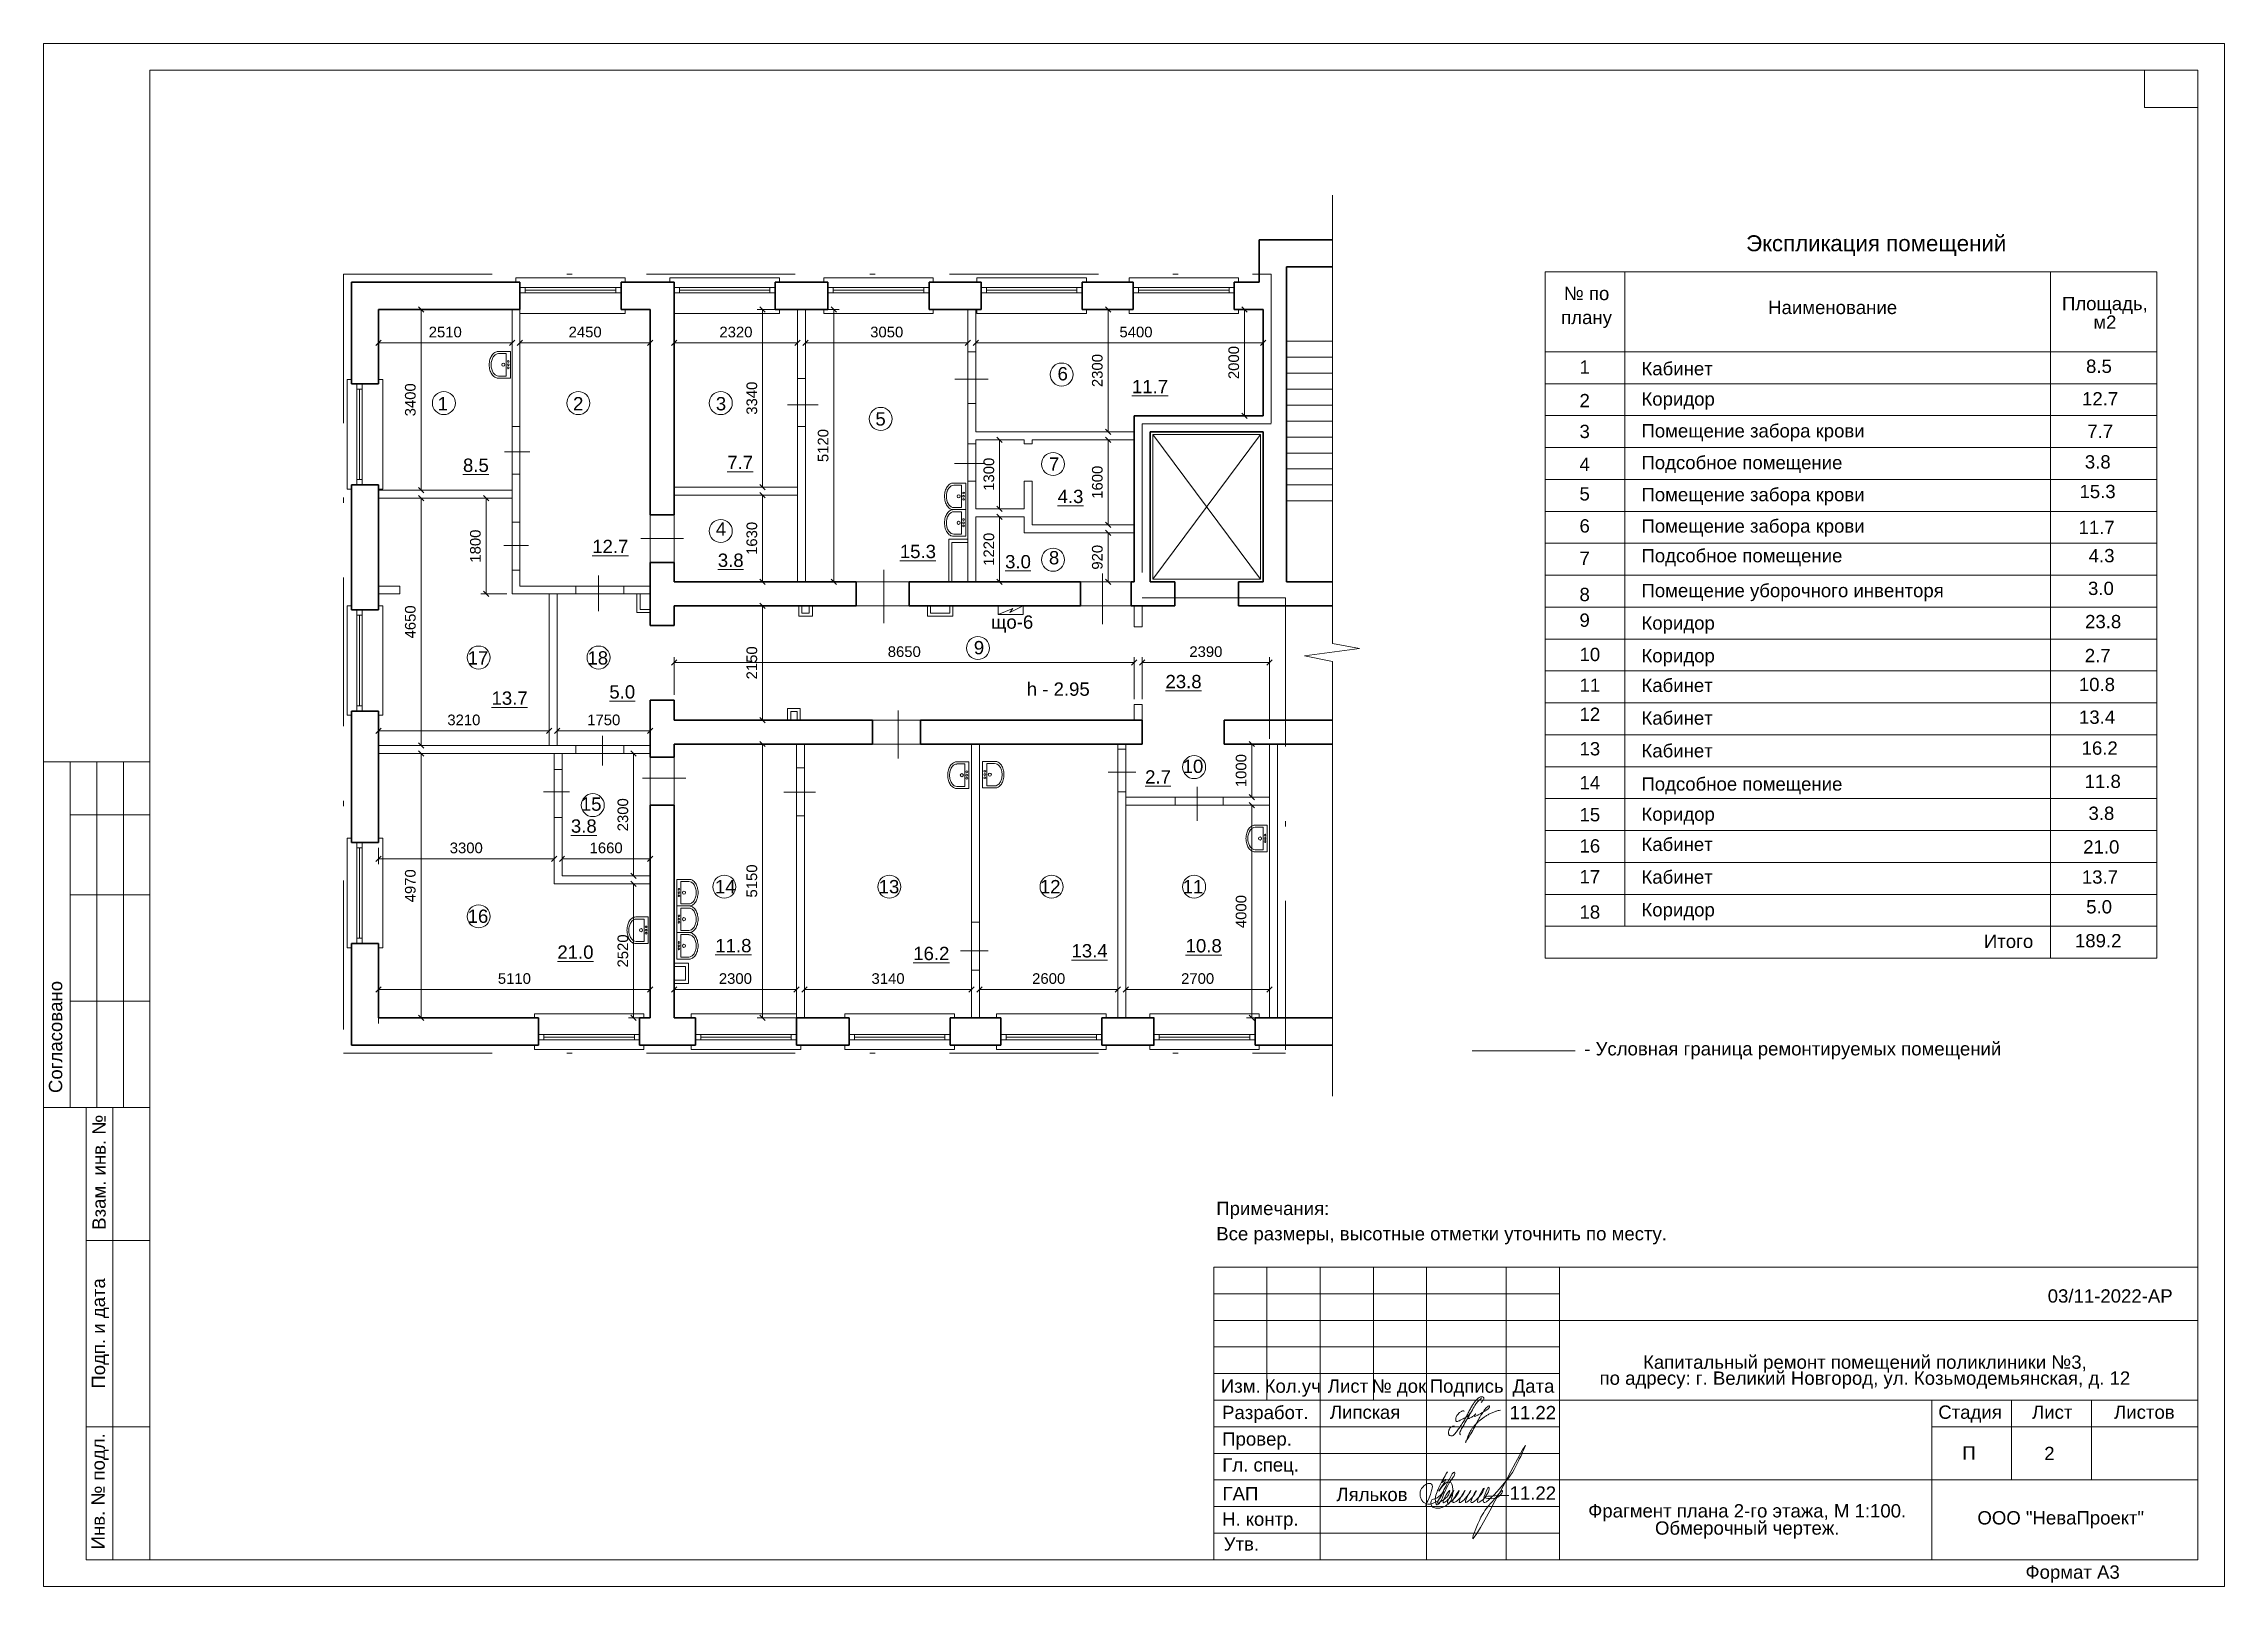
# Model space of a CAD drawing. Header units: metres. Extents: x 14591 to 15202, y 5442 to 5571.
# Drawn here: x 14679.55 to 14720.55, y 5478.8 to 5507.8 of the extents above; entities that cross this region are included whole.
import ezdxf
from ezdxf.enums import TextEntityAlignment as Align

# ---------------------------------------------------------------- set-up
doc = ezdxf.new("R2010")
doc.units = ezdxf.units.M
doc.header["$MEASUREMENT"] = 0
doc.linetypes.add('DGN Style 4', pattern=[5.601258, 2.79888, -1.39944, 0.003499, -1.39944])
doc.layers.get('Defpoints').update_dxf_attribs({"lineweight": 0})
for name, color, linetype, lineweight in [('Level 1', 7, 'Continuous', 0), ('Level 2', 7, 'Continuous', 0), ('Level 23', 7, 'Continuous', 0), ('Level 44', 7, 'Continuous', 0), ('Level 50', 7, 'Continuous', 0), ('Level 63', 7, 'Continuous', 0), ('Стены', 7, 'Continuous', 13), ('ЧЕРТЕЖ', 7, 'Continuous', 0)]:
    doc.layers.add(name, color=color, linetype=linetype, lineweight=lineweight)
doc.styles.add('ARIAL', font='arial.ttf')
doc.styles.add('Style-Arial', font='arial.ttf')
doc.styles.add('Style-txt', font='txt.shx')
doc.dimstyles.new('100', dxfattribs={"dimtxt": 0.25, "dimasz": 0.1875, "dimexe": 0.125, "dimexo": 0.125, "dimgap": 0.0625, "dimtad": 1, "dimdec": 0, "dimlfac": 1000, "dimzin": 11, "dimdsep": 46, "dimtxsty": 'Style-txt', "dimblk": 'OBLIQUE', "dimcen": 0.09, "dimadec": 0, "dimazin": 3, "dimtfac": 1, "dimtdec": 0, "dimtmove": 0, "dimatfit": 3, "dimldrblk": 'TerminatorOpen', "dimfxl": 1, "dimfrac": 2, "dimtzin": 11, "dimlwd": 0, "dimlwe": 0, "dimarcsym": 0})

msp = doc.modelspace()

# ---------------------------------------------------------------- texts
at = {"color": 7, "linetype": 'Continuous', "lineweight": 0, "style": 'Style-Arial'}
for s, p in [('1', (14708.42561517, 5501.84278337)), ('6', (14698.61217073, 5501.71844879)), ('1', (14686.95755681, 5501.15490737)), ('2', (14689.50381011, 5501.15490737)), ('3', (14692.18773009, 5501.15490737)), ('2', (14708.42561517, 5501.21273238)), ('5', (14695.18785903, 5500.86927678)), ('3', (14708.42561517, 5500.63375147)), ('7', (14698.45021004, 5500.02010477)), ('4', (14708.42561517, 5500.01617183)), ('5', (14708.42561517, 5499.46035015)), ('4', (14692.18773009, 5498.80038498)), ('6', (14708.42561517, 5498.85821)), ('8', (14698.45021004, 5498.26000279)), ('7', (14708.42561517, 5498.2483501)), ('8', (14708.42561517, 5497.56901249)), ('що-6', (14697.36309789, 5497.05020212)), ('9', (14708.42561517, 5497.08597699)), ('9', (14697.03883833, 5496.56937852)), ('17', (14687.52171977, 5496.37638488)), ('18', (14689.77374459, 5496.37638488)), ('10', (14708.42561517, 5496.44192964)), ('11', (14708.42561517, 5495.86405155)), ('12', (14708.42561517, 5495.31705244)), ('13', (14708.42561517, 5494.66859381)), ('10', (14700.96445692, 5494.33837206)), ('14', (14708.42561517, 5494.0313831)), ('15', (14689.65034597, 5493.62815547)), ('15', (14708.42561517, 5493.42924294)), ('16', (14708.42561517, 5492.84254228)), ('14', (14692.17230526, 5492.07648662)), ('13', (14695.24955834, 5492.07648662)), ('12', (14698.28053694, 5492.07648662)), ('11', (14700.96445692, 5492.07648662)), ('17', (14708.42561517, 5492.26356137)), ('18', (14708.42561517, 5491.59966325)), ('16', (14687.52171977, 5491.52066494)), ('Итого', (14716.02916219, 5491.04866989)), ('03/11-2022-АР', (14717.22827943, 5484.38243262))]:
    msp.add_text(s, height=0.25, dxfattribs=at).set_placement(p, align=Align.TOP_LEFT)
msp.add_text('Липская', height=0.25, dxfattribs=at).set_placement((14704.39438415, 5482.19799699), align=Align.TOP_CENTER)
at = {"color": 18, "linetype": 'Continuous', "lineweight": 13, "true_color": 0x000000, "style": 'ARIAL'}
for s, p in [('11.22', (14707.54793428, 5482.19016211)), ('П', (14715.74823742, 5481.43308009)), ('11.22', (14707.54793428, 5480.67770663))]:
    msp.add_text(s, height=0.25, dxfattribs=at).set_placement(p, align=Align.TOP_CENTER)
at = {"color": 7, "lineweight": 13, "style": 'Style-Arial'}
for s, p in [('2', (14717.16306832, 5481.42212319)), ('Ляльков', (14703.85650473, 5480.6511293))]:
    msp.add_text(s, height=0.25, dxfattribs=at).set_placement(p, align=Align.TOP_LEFT)
at = {"color": 7, "linetype": 'Continuous', "lineweight": 0, "insert": (14698.03331537, 5495.78951622), "char_height": 0.25, "attachment_point": 1, "line_spacing_factor": 0.6, "style": 'Style-Arial'}
msp.add_mtext('h - 2.95\\P', dxfattribs=at)
at = {"linetype": 'Continuous', "lineweight": 0, "insert": (14713.79119306, 5482.82568761), "char_height": 0.25, "attachment_point": 5, "line_spacing_factor": 0.72, "style": 'Style-Arial'}
msp.add_mtext('Капитальный ремонт помещений поликлиники №3, \\Pпо адресу: г. Великий Новгород, ул. Козьмодемьянская, д. 12', dxfattribs=at)
at = {"color": 7, "linetype": 'Continuous', "lineweight": 13, "insert": (14711.57822465, 5480.01941615), "char_height": 0.25, "attachment_point": 5, "line_spacing_factor": 0.776524, "style": 'Style-Arial'}
msp.add_mtext('Фрагмент плана 2-го этажа, М 1:100. \\PОбмерочный чертеж.', dxfattribs=at)
at = {"layer": 'Level 2', "color": 7, "linetype": 'Continuous', "lineweight": 13, "insert": (14708.51551852, 5489.02946452), "char_height": 0.25, "attachment_point": 1, "line_spacing_factor": 0.72, "style": 'Style-Arial'}
msp.add_mtext('- Условная граница ремонтируемых помещений ', dxfattribs=at)
at = {"layer": 'Level 44', "color": 7, "linetype": 'Continuous', "lineweight": 0, "style": 'Style-Arial'}
for s, height, p in [('Экспликация помещений', 0.3, (14714.00420246, 5504.04542182)), ('Наименование', 0.2500002, (14713.18513869, 5502.83960649))]:
    msp.add_text(s, height=height, dxfattribs=at).set_placement(p, align=Align.MIDDLE_CENTER)
at = {"layer": 'Level 44', "color": 7, "linetype": 'Continuous', "lineweight": 13, "style": 'Style-Arial'}
for s, p in [('8.5', (14717.94917295, 5501.8589034)), ('%%u11.7%%U', (14700.01161817, 5501.47601781)), ('12.7', (14717.87398155, 5501.24674594)), ('7.7', (14717.97231483, 5500.63599431)), ('%%u8.5%%U', (14687.43404858, 5499.99796225)), ('%%u7.7%%U', (14692.40277113, 5500.05007053)), ('3.8', (14717.92652237, 5500.06183824)), ('%%u4.3%%U', (14698.61346774, 5499.41153729)), ('15.3', (14717.82598555, 5499.50449587)), ('11.7', (14717.80752195, 5498.82814509)), ('%%u12.7%%U', (14689.86345891, 5498.47138257)), ('%%u3.8%%U', (14692.22538562, 5498.21277109)), ('%%u15.3%%U', (14695.64749377, 5498.37709139)), ('%%u3.0%%U', (14697.62627878, 5498.18520057)), ('4.3', (14717.99881801, 5498.29876811)), ('3.0', (14717.98608699, 5497.68408338)), ('23.8', (14717.93097347, 5497.05933971)), ('2.7', (14717.92601549, 5496.42101325)), ('%%u5.0%%U', (14690.18592597, 5495.73774253)), ('%%u23.8%%U', (14700.64166998, 5495.93198942)), ('10.8', (14717.81370347, 5495.87725368)), ('%%u13.7%%U', (14687.97053512, 5495.62001642)), ('13.4', (14717.81707765, 5495.26256894)), ('16.2', (14717.86528023, 5494.68158485)), ('%%u2.7%%U', (14700.25880372, 5494.13962993)), ('11.8', (14717.92312334, 5494.05684118)), ('%%u3.8%%U', (14689.46288718, 5493.21586709)), ('3.8', (14717.9949618, 5493.455666)), ('21.0', (14717.89599251, 5492.82379241)), ('13.7', (14717.86975558, 5492.25768815)), ('5.0', (14717.95210454, 5491.69794628)), ('%%u21.0%%U', (14689.20884294, 5490.84633135)), ('%%u11.8%%U', (14692.17812223, 5490.96791734)), ('%%u16.2%%U', (14695.89936186, 5490.82041506)), ('%%u13.4%%U', (14698.87442546, 5490.87086911)), ('%%u10.8%%U', (14701.02040458, 5490.96543599))]:
    msp.add_text(s, height=0.25, dxfattribs=at).set_placement(p, align=Align.TOP_LEFT)
at = {"layer": 'Level 44', "color": 7, "linetype": 'Continuous', "lineweight": 0, "char_height": 0.2500002, "attachment_point": 5, "style": 'Style-Arial'}
for s, insert, line_spacing_factor in [('№ по\\Pплану\\P', (14708.55879533, 5502.83948533), 1.08), ('Площадь,\\Pм2', (14718.30279533, 5502.73738533), 0.84)]:
    msp.add_mtext(s, dxfattribs=dict(at, insert=insert, line_spacing_factor=line_spacing_factor))
at = {"layer": 'Level 63', "color": 7, "linetype": 'DGN Style 4', "lineweight": 13, "style": 'Style-Arial'}
for s, p in [('Кабинет', (14709.59064584, 5501.81410777)), ('Коридор', (14709.59064584, 5501.24332909)), ('Помещение забора крови', (14709.59064584, 5500.64553129)), ('Подсобное помещение', (14709.59064584, 5500.0477335)), ('Помещение забора крови', (14709.59064584, 5499.44663155)), ('Помещение забора крови', (14709.59064584, 5498.85558854)), ('Подсобное помещение', (14709.59064584, 5498.29824617)), ('Помещение уборочного инвенторя', (14709.59112787, 5497.64303276)), ('Коридор', (14709.59064584, 5497.03276362)), ('Коридор', (14709.59064584, 5496.41807888)), ('Кабинет', (14709.59064584, 5495.86073651)), ('Кабинет', (14709.59064584, 5495.24605178)), ('Кабинет', (14709.59064584, 5494.63136704)), ('Подсобное помещение', (14709.59064584, 5494.00662337)), ('Коридор', (14709.59064584, 5493.43922208)), ('Кабинет', (14709.59064584, 5492.87182078)), ('Кабинет', (14709.59064584, 5492.25713604)), ('Коридор', (14709.59064584, 5491.6424513))]:
    msp.add_text(s, height=0.25, dxfattribs=at).set_placement(p, align=Align.TOP_LEFT)
at = {"layer": 'Стены', "color": 7, "linetype": 'Continuous', "lineweight": 13, "style": 'Style-Arial'}
msp.add_text('189.2', height=0.25, dxfattribs=at).set_placement((14718.17757661, 5490.93603168), align=Align.MIDDLE_CENTER)
at = {"layer": 'ЧЕРТЕЖ', "color": 7, "linetype": 'Continuous', "lineweight": 13, "insert": (14701.59673355, 5485.39021532), "char_height": 0.25, "attachment_point": 4, "line_spacing_factor": 1.14, "style": 'Style-Arial'}
msp.add_mtext('Примечания:\\PВсе размеры, высотные отметки уточнить по месту.\\P\\P', dxfattribs=at)

# ---------------------------------------------------------------- blocks, each defined once
blk = doc.blocks.new('*U50')
at = {"layer": 'Стены', "color": 7, "linetype": 'Continuous', "lineweight": 0}
for p, q in [((-1.03, 0.335), (1.03, 0.335)), ((-1.03, 0.255), (-1.03, 0.335)), ((0.85, 0.155), (-0.85, 0.155)), ((0.85, 0.105), (-0.85, 0.105)), ((0.85, 0.055), (-0.85, 0.055)), ((1.03, 0.255), (1.03, 0.335)), ((-0.95, -0.335), (1.03, -0.335)), ((1.03, -0.335), (1.03, -0.255))]:
    blk.add_line(p, q, dxfattribs=at)
at = {"layer": 'Стены', "color": 7, "linetype": 'Continuous', "lineweight": 30}
for p, q in [((-0.95, -0.255), (-0.95, 0.255)), ((0.95, -0.255), (0.95, 0.255))]:
    blk.add_line(p, q, dxfattribs=at)
at = {"layer": 'Стены', "color": 7, "linetype": 'Continuous', "lineweight": 13, "flags": 128}
for points in [[(-0.95, 0.155), (-0.85, 0.155), (-0.85, 0.055), (-0.95, 0.055), (-0.95, 0.155)], [(0.85, 0.155), (0.95, 0.155), (0.95, 0.055), (0.85, 0.055), (0.85, 0.155)]]:
    blk.add_lwpolyline(points, close=True, dxfattribs=at)
blk = doc.blocks.new('_Oblique')
at = {"color": 0, "linetype": 'ByBlock', "lineweight": -2}
blk.add_line((0.5, 0.5), (-0.5, -0.5), dxfattribs=at)
blk = doc.blocks.new('*D51')
at = {"color": 7, "linetype": 'Continuous', "lineweight": 0, "transparency": 16777216}
for p, q in [((14685.946, 5502.803), (14686.747, 5502.803)), ((14685.946, 5499.403), (14686.747, 5499.403))]:
    blk.add_line(p, q, dxfattribs=at)
at = {"color": 0, "linetype": 'Continuous', "lineweight": 0, "transparency": 16777216}
blk.add_line((14686.647, 5502.803), (14686.647, 5499.403), dxfattribs=at)
at = {"layer": 'Defpoints', "color": 0, "linetype": 'Continuous', "lineweight": 40, "transparency": 16777216}
for p in [(14685.846, 5502.803), (14685.846, 5499.403), (14686.647, 5499.403)]:
    blk.add_point(p, dxfattribs=at)
at = {"color": 0, "linetype": 'Continuous', "lineweight": 0, "transparency": 16777216, "xscale": 0.1, "yscale": 0.1, "zscale": 0.1}
for p, rotation in [((14686.647, 5502.803), 90), ((14686.647, 5499.403), 270)]:
    blk.add_blockref('_Oblique', p, dxfattribs=dict(at, rotation=rotation))
at = {"color": 0, "linetype": 'Continuous', "lineweight": 0, "transparency": 16777216, "insert": (14686.445, 5501.103), "char_height": 0.2, "attachment_point": 5, "rotation": 90, "style": 'Style-Arial'}
blk.add_mtext('3400', dxfattribs=at)
blk = doc.blocks.new('TerminatorOpen')
at = {"color": 0, "linetype": 'ByBlock', "lineweight": -2}
for q in [(-1, 0.5), (-1, 0), (-1, -0.5)]:
    blk.add_line((0, 0), q, dxfattribs=at)
blk = doc.blocks.new('*D52')
at = {"color": 7, "linetype": 'Continuous', "lineweight": 0, "transparency": 16777216}
for p, q in [((14685.846, 5502.703), (14685.846, 5502.074)), ((14688.356, 5502.703), (14688.356, 5502.074))]:
    blk.add_line(p, q, dxfattribs=at)
at = {"color": 0, "linetype": 'Continuous', "lineweight": 0, "transparency": 16777216}
blk.add_line((14685.846, 5502.174), (14688.356, 5502.174), dxfattribs=at)
at = {"layer": 'Defpoints', "color": 0, "linetype": 'Continuous', "lineweight": 40, "transparency": 16777216}
for p in [(14685.846, 5502.803), (14688.356, 5502.803), (14688.356, 5502.174)]:
    blk.add_point(p, dxfattribs=at)
at = {"color": 0, "linetype": 'Continuous', "lineweight": 0, "transparency": 16777216, "xscale": 0.1, "yscale": 0.1, "zscale": 0.1, "rotation": 180}
blk.add_blockref('_Oblique', (14685.846, 5502.174), dxfattribs=at)
at = {"color": 0, "linetype": 'Continuous', "lineweight": 0, "transparency": 16777216, "xscale": 0.1, "yscale": 0.1, "zscale": 0.1}
blk.add_blockref('_Oblique', (14688.356, 5502.174), dxfattribs=at)
at = {"color": 0, "linetype": 'Continuous', "lineweight": 0, "transparency": 16777216, "insert": (14687.101, 5502.376), "char_height": 0.2, "attachment_point": 5, "style": 'Style-Arial'}
blk.add_mtext('2510', dxfattribs=at)
blk = doc.blocks.new('*D53')
at = {"color": 7, "linetype": 'Continuous', "lineweight": 0, "transparency": 16777216}
for p, q in [((14688.506, 5502.703), (14688.506, 5502.074)), ((14690.956, 5502.703), (14690.956, 5502.074))]:
    blk.add_line(p, q, dxfattribs=at)
at = {"color": 0, "linetype": 'Continuous', "lineweight": 0, "transparency": 16777216}
blk.add_line((14688.506, 5502.174), (14690.956, 5502.174), dxfattribs=at)
at = {"layer": 'Defpoints', "color": 0, "linetype": 'Continuous', "lineweight": 40, "transparency": 16777216}
for p in [(14688.506, 5502.803), (14690.956, 5502.803), (14690.956, 5502.174)]:
    blk.add_point(p, dxfattribs=at)
at = {"color": 0, "linetype": 'Continuous', "lineweight": 0, "transparency": 16777216, "xscale": 0.1, "yscale": 0.1, "zscale": 0.1, "rotation": 180}
blk.add_blockref('_Oblique', (14688.506, 5502.174), dxfattribs=at)
at = {"color": 0, "linetype": 'Continuous', "lineweight": 0, "transparency": 16777216, "xscale": 0.1, "yscale": 0.1, "zscale": 0.1}
blk.add_blockref('_Oblique', (14690.956, 5502.174), dxfattribs=at)
at = {"color": 0, "linetype": 'Continuous', "lineweight": 0, "transparency": 16777216, "insert": (14689.731, 5502.376), "char_height": 0.2, "attachment_point": 5, "style": 'Style-Arial'}
blk.add_mtext('2450', dxfattribs=at)
blk = doc.blocks.new('*U54')
at = {"layer": 'Стены', "color": 7, "linetype": 'Continuous', "lineweight": 0}
for p, q in [((-0.335, -1.03), (-0.335, 1.03)), ((-0.255, 1.03), (-0.335, 1.03)), ((-0.155, 0.85), (-0.155, -0.85)), ((-0.105, 0.85), (-0.105, -0.85)), ((-0.055, 0.85), (-0.055, -0.85)), ((0.335, 1.03), (0.255, 1.03)), ((0.335, -1.03), (0.335, 1.03)), ((-0.255, -1.03), (-0.335, -1.03)), ((0.255, -1.03), (0.335, -1.03))]:
    blk.add_line(p, q, dxfattribs=at)
at = {"layer": 'Стены', "color": 7, "linetype": 'Continuous', "lineweight": 30}
for p, q in [((0.255, 0.95), (-0.255, 0.95)), ((0.255, -0.95), (-0.255, -0.95))]:
    blk.add_line(p, q, dxfattribs=at)
at = {"layer": 'Стены', "color": 7, "linetype": 'Continuous', "lineweight": 13, "flags": 128}
for points in [[(-0.155, 0.85), (-0.155, 0.95), (-0.055, 0.95), (-0.055, 0.85), (-0.155, 0.85)], [(-0.155, -0.95), (-0.155, -0.85), (-0.055, -0.85), (-0.055, -0.95), (-0.155, -0.95)]]:
    blk.add_lwpolyline(points, close=True, dxfattribs=at)
blk = doc.blocks.new('*D55')
at = {"color": 7, "linetype": 'Continuous', "lineweight": 0, "transparency": 16777216}
for p, q in [((14685.946, 5499.253), (14686.747, 5499.253)), ((14685.946, 5494.603), (14686.747, 5494.603))]:
    blk.add_line(p, q, dxfattribs=at)
at = {"color": 0, "linetype": 'Continuous', "lineweight": 0, "transparency": 16777216}
blk.add_line((14686.647, 5499.253), (14686.647, 5494.603), dxfattribs=at)
at = {"layer": 'Defpoints', "color": 0, "linetype": 'Continuous', "lineweight": 40, "transparency": 16777216}
for p in [(14685.846, 5499.253), (14685.846, 5494.603), (14686.647, 5494.603)]:
    blk.add_point(p, dxfattribs=at)
at = {"color": 0, "linetype": 'Continuous', "lineweight": 0, "transparency": 16777216, "xscale": 0.1, "yscale": 0.1, "zscale": 0.1}
for p, rotation in [((14686.647, 5499.253), 90), ((14686.647, 5494.603), 270)]:
    blk.add_blockref('_Oblique', p, dxfattribs=dict(at, rotation=rotation))
at = {"color": 0, "linetype": 'Continuous', "lineweight": 0, "transparency": 16777216, "insert": (14686.445, 5496.928), "char_height": 0.2, "attachment_point": 5, "rotation": 90, "style": 'Style-Arial'}
blk.add_mtext('4650', dxfattribs=at)
blk = doc.blocks.new('*D56')
at = {"color": 7, "linetype": 'Continuous', "lineweight": 0, "transparency": 16777216}
for p, q in [((14688.256, 5499.253), (14687.77, 5499.253)), ((14688.256, 5497.453), (14687.77, 5497.453))]:
    blk.add_line(p, q, dxfattribs=at)
at = {"color": 0, "linetype": 'Continuous', "lineweight": 0, "transparency": 16777216}
blk.add_line((14687.87, 5497.453), (14687.87, 5499.253), dxfattribs=at)
at = {"layer": 'Defpoints', "color": 0, "linetype": 'Continuous', "lineweight": 40, "transparency": 16777216}
for p in [(14687.87, 5499.253), (14688.356, 5499.253), (14688.356, 5497.453)]:
    blk.add_point(p, dxfattribs=at)
at = {"color": 0, "linetype": 'Continuous', "lineweight": 0, "transparency": 16777216, "xscale": 0.1, "yscale": 0.1, "zscale": 0.1}
for p, rotation in [((14687.87, 5499.253), 90), ((14687.87, 5497.453), 270)]:
    blk.add_blockref('_Oblique', p, dxfattribs=dict(at, rotation=rotation))
at = {"color": 0, "linetype": 'Continuous', "lineweight": 0, "transparency": 16777216, "insert": (14687.668, 5498.353), "char_height": 0.2, "attachment_point": 5, "rotation": 90, "style": 'Style-Arial'}
blk.add_mtext('1800', dxfattribs=at)
blk = doc.blocks.new('*D57')
at = {"color": 7, "linetype": 'Continuous', "lineweight": 0, "transparency": 16777216}
for p, q in [((14685.846, 5494.703), (14685.846, 5494.983)), ((14689.056, 5494.703), (14689.056, 5494.983))]:
    blk.add_line(p, q, dxfattribs=at)
at = {"color": 0, "linetype": 'Continuous', "lineweight": 0, "transparency": 16777216}
blk.add_line((14689.056, 5494.883), (14685.846, 5494.883), dxfattribs=at)
at = {"layer": 'Defpoints', "color": 0, "linetype": 'Continuous', "lineweight": 40, "transparency": 16777216}
for p in [(14685.846, 5494.883), (14685.846, 5494.603), (14689.056, 5494.603)]:
    blk.add_point(p, dxfattribs=at)
at = {"color": 0, "linetype": 'Continuous', "lineweight": 0, "transparency": 16777216, "xscale": 0.1, "yscale": 0.1, "zscale": 0.1, "rotation": 180}
blk.add_blockref('_Oblique', (14685.846, 5494.883), dxfattribs=at)
at = {"color": 0, "linetype": 'Continuous', "lineweight": 0, "transparency": 16777216, "xscale": 0.1, "yscale": 0.1, "zscale": 0.1}
blk.add_blockref('_Oblique', (14689.056, 5494.883), dxfattribs=at)
at = {"color": 0, "linetype": 'Continuous', "lineweight": 0, "transparency": 16777216, "insert": (14687.451, 5495.085), "char_height": 0.2, "attachment_point": 5, "style": 'Style-Arial'}
blk.add_mtext('3210', dxfattribs=at)
blk = doc.blocks.new('*D58')
at = {"color": 7, "linetype": 'Continuous', "lineweight": 0, "transparency": 16777216}
for p, q in [((14689.206, 5494.703), (14689.206, 5494.983)), ((14690.956, 5494.703), (14690.956, 5494.983))]:
    blk.add_line(p, q, dxfattribs=at)
at = {"color": 0, "linetype": 'Continuous', "lineweight": 0, "transparency": 16777216}
blk.add_line((14689.206, 5494.883), (14690.956, 5494.883), dxfattribs=at)
at = {"layer": 'Defpoints', "color": 0, "linetype": 'Continuous', "lineweight": 40, "transparency": 16777216}
for p in [(14690.956, 5494.883), (14689.206, 5494.603), (14690.956, 5494.603)]:
    blk.add_point(p, dxfattribs=at)
at = {"color": 0, "linetype": 'Continuous', "lineweight": 0, "transparency": 16777216, "xscale": 0.1, "yscale": 0.1, "zscale": 0.1, "rotation": 180}
blk.add_blockref('_Oblique', (14689.206, 5494.883), dxfattribs=at)
at = {"color": 0, "linetype": 'Continuous', "lineweight": 0, "transparency": 16777216, "xscale": 0.1, "yscale": 0.1, "zscale": 0.1}
blk.add_blockref('_Oblique', (14690.956, 5494.883), dxfattribs=at)
at = {"color": 0, "linetype": 'Continuous', "lineweight": 0, "transparency": 16777216, "insert": (14690.081, 5495.085), "char_height": 0.2, "attachment_point": 5, "style": 'Style-Arial'}
blk.add_mtext('1750', dxfattribs=at)
blk = doc.blocks.new('*D59')
at = {"color": 7, "linetype": 'Continuous', "lineweight": 0, "transparency": 16777216}
for p, q in [((14685.946, 5494.453), (14686.747, 5494.453)), ((14685.946, 5489.483), (14686.747, 5489.483))]:
    blk.add_line(p, q, dxfattribs=at)
at = {"color": 0, "linetype": 'Continuous', "lineweight": 0, "transparency": 16777216}
blk.add_line((14686.647, 5494.453), (14686.647, 5489.483), dxfattribs=at)
at = {"layer": 'Defpoints', "color": 0, "linetype": 'Continuous', "lineweight": 40, "transparency": 16777216}
for p in [(14685.846, 5494.453), (14685.846, 5489.483), (14686.647, 5489.483)]:
    blk.add_point(p, dxfattribs=at)
at = {"color": 0, "linetype": 'Continuous', "lineweight": 0, "transparency": 16777216, "xscale": 0.1, "yscale": 0.1, "zscale": 0.1}
for p, rotation in [((14686.647, 5494.453), 90), ((14686.647, 5489.483), 270)]:
    blk.add_blockref('_Oblique', p, dxfattribs=dict(at, rotation=rotation))
at = {"color": 0, "linetype": 'Continuous', "lineweight": 0, "transparency": 16777216, "insert": (14686.445, 5491.968), "char_height": 0.2, "attachment_point": 5, "rotation": 90, "style": 'Style-Arial'}
blk.add_mtext('4970', dxfattribs=at)
blk = doc.blocks.new('*D60')
at = {"color": 7, "linetype": 'Continuous', "lineweight": 0, "transparency": 16777216}
for p, q in [((14690.856, 5492.003), (14690.543, 5492.003)), ((14690.856, 5489.483), (14690.543, 5489.483))]:
    blk.add_line(p, q, dxfattribs=at)
at = {"color": 0, "linetype": 'Continuous', "lineweight": 0, "transparency": 16777216}
blk.add_line((14690.643, 5492.003), (14690.643, 5489.483), dxfattribs=at)
at = {"layer": 'Defpoints', "color": 0, "linetype": 'Continuous', "lineweight": 40, "transparency": 16777216}
for p in [(14690.956, 5492.003), (14690.643, 5489.483), (14690.956, 5489.483)]:
    blk.add_point(p, dxfattribs=at)
at = {"color": 0, "linetype": 'Continuous', "lineweight": 0, "transparency": 16777216, "xscale": 0.1, "yscale": 0.1, "zscale": 0.1}
for p, rotation in [((14690.643, 5492.003), 90), ((14690.643, 5489.483), 270)]:
    blk.add_blockref('_Oblique', p, dxfattribs=dict(at, rotation=rotation))
at = {"color": 0, "linetype": 'Continuous', "lineweight": 0, "transparency": 16777216, "insert": (14690.441, 5490.743), "char_height": 0.2, "attachment_point": 5, "rotation": 90, "style": 'Style-Arial'}
blk.add_mtext('2520', dxfattribs=at)
blk = doc.blocks.new('*D61')
at = {"color": 7, "linetype": 'Continuous', "lineweight": 0, "transparency": 16777216}
for p, q in [((14690.856, 5494.453), (14690.543, 5494.453)), ((14690.856, 5492.153), (14690.543, 5492.153))]:
    blk.add_line(p, q, dxfattribs=at)
at = {"color": 0, "linetype": 'Continuous', "lineweight": 0, "transparency": 16777216}
blk.add_line((14690.643, 5492.153), (14690.643, 5494.453), dxfattribs=at)
at = {"layer": 'Defpoints', "color": 0, "linetype": 'Continuous', "lineweight": 40, "transparency": 16777216}
for p in [(14690.643, 5494.453), (14690.956, 5494.453), (14690.956, 5492.153)]:
    blk.add_point(p, dxfattribs=at)
at = {"color": 0, "linetype": 'Continuous', "lineweight": 0, "transparency": 16777216, "xscale": 0.1, "yscale": 0.1, "zscale": 0.1}
for p, rotation in [((14690.643, 5494.453), 90), ((14690.643, 5492.153), 270)]:
    blk.add_blockref('_Oblique', p, dxfattribs=dict(at, rotation=rotation))
at = {"color": 0, "linetype": 'Continuous', "lineweight": 0, "transparency": 16777216, "insert": (14690.441, 5493.303), "char_height": 0.2, "attachment_point": 5, "rotation": 90, "style": 'Style-Arial'}
blk.add_mtext('2300', dxfattribs=at)
blk = doc.blocks.new('*D62')
at = {"color": 7, "linetype": 'Continuous', "lineweight": 0, "transparency": 16777216}
for p, q in [((14689.296, 5492.253), (14689.296, 5492.576)), ((14690.956, 5492.253), (14690.956, 5492.576))]:
    blk.add_line(p, q, dxfattribs=at)
at = {"color": 0, "linetype": 'Continuous', "lineweight": 0, "transparency": 16777216}
blk.add_line((14690.956, 5492.476), (14689.296, 5492.476), dxfattribs=at)
at = {"layer": 'Defpoints', "color": 0, "linetype": 'Continuous', "lineweight": 40, "transparency": 16777216}
for p in [(14689.296, 5492.476), (14689.296, 5492.153), (14690.956, 5492.153)]:
    blk.add_point(p, dxfattribs=at)
at = {"color": 0, "linetype": 'Continuous', "lineweight": 0, "transparency": 16777216, "xscale": 0.1, "yscale": 0.1, "zscale": 0.1, "rotation": 180}
blk.add_blockref('_Oblique', (14689.296, 5492.476), dxfattribs=at)
at = {"color": 0, "linetype": 'Continuous', "lineweight": 0, "transparency": 16777216, "xscale": 0.1, "yscale": 0.1, "zscale": 0.1}
blk.add_blockref('_Oblique', (14690.956, 5492.476), dxfattribs=at)
at = {"color": 0, "linetype": 'Continuous', "lineweight": 0, "transparency": 16777216, "insert": (14690.126, 5492.679), "char_height": 0.2, "attachment_point": 5, "style": 'Style-Arial'}
blk.add_mtext('1660', dxfattribs=at)
blk = doc.blocks.new('*D63')
at = {"color": 7, "linetype": 'Continuous', "lineweight": 0, "transparency": 16777216}
for p, q in [((14685.846, 5492.683), (14685.846, 5492.376)), ((14689.146, 5492.103), (14689.146, 5492.576))]:
    blk.add_line(p, q, dxfattribs=at)
at = {"color": 0, "linetype": 'Continuous', "lineweight": 0, "transparency": 16777216}
blk.add_line((14685.846, 5492.476), (14689.146, 5492.476), dxfattribs=at)
at = {"layer": 'Defpoints', "color": 0, "linetype": 'Continuous', "lineweight": 40, "transparency": 16777216}
for p in [(14685.846, 5492.783), (14689.146, 5492.476), (14689.146, 5492.003)]:
    blk.add_point(p, dxfattribs=at)
at = {"color": 0, "linetype": 'Continuous', "lineweight": 0, "transparency": 16777216, "xscale": 0.1, "yscale": 0.1, "zscale": 0.1, "rotation": 180}
blk.add_blockref('_Oblique', (14685.846, 5492.476), dxfattribs=at)
at = {"color": 0, "linetype": 'Continuous', "lineweight": 0, "transparency": 16777216, "xscale": 0.1, "yscale": 0.1, "zscale": 0.1}
blk.add_blockref('_Oblique', (14689.146, 5492.476), dxfattribs=at)
at = {"color": 0, "linetype": 'Continuous', "lineweight": 0, "transparency": 16777216, "insert": (14687.496, 5492.679), "char_height": 0.2, "attachment_point": 5, "style": 'Style-Arial'}
blk.add_mtext('3300', dxfattribs=at)
blk = doc.blocks.new('*D64')
at = {"color": 7, "linetype": 'Continuous', "lineweight": 0, "transparency": 16777216}
for p, q in [((14691.406, 5489.583), (14691.406, 5490.121)), ((14693.706, 5489.379), (14693.706, 5490.121))]:
    blk.add_line(p, q, dxfattribs=at)
at = {"color": 0, "linetype": 'Continuous', "lineweight": 0, "transparency": 16777216}
blk.add_line((14691.406, 5490.021), (14693.706, 5490.021), dxfattribs=at)
at = {"layer": 'Defpoints', "color": 0, "linetype": 'Continuous', "lineweight": 40, "transparency": 16777216}
for p in [(14693.706, 5490.021), (14691.406, 5489.483), (14693.706, 5489.279)]:
    blk.add_point(p, dxfattribs=at)
at = {"color": 0, "linetype": 'Continuous', "lineweight": 0, "transparency": 16777216, "xscale": 0.1, "yscale": 0.1, "zscale": 0.1, "rotation": 180}
blk.add_blockref('_Oblique', (14691.406, 5490.021), dxfattribs=at)
at = {"color": 0, "linetype": 'Continuous', "lineweight": 0, "transparency": 16777216, "xscale": 0.1, "yscale": 0.1, "zscale": 0.1}
blk.add_blockref('_Oblique', (14693.706, 5490.021), dxfattribs=at)
at = {"color": 0, "linetype": 'Continuous', "lineweight": 0, "transparency": 16777216, "insert": (14692.556, 5490.223), "char_height": 0.2, "attachment_point": 5, "style": 'Style-Arial'}
blk.add_mtext('2300', dxfattribs=at)
blk = doc.blocks.new('*D65')
at = {"color": 7, "linetype": 'Continuous', "lineweight": 0, "transparency": 16777216}
for p, q in [((14685.846, 5489.379), (14685.846, 5490.121)), ((14690.956, 5489.583), (14690.956, 5490.121))]:
    blk.add_line(p, q, dxfattribs=at)
at = {"color": 0, "linetype": 'Continuous', "lineweight": 0, "transparency": 16777216}
blk.add_line((14690.956, 5490.021), (14685.846, 5490.021), dxfattribs=at)
at = {"layer": 'Defpoints', "color": 0, "linetype": 'Continuous', "lineweight": 40, "transparency": 16777216}
for p in [(14685.846, 5490.021), (14685.846, 5489.279), (14690.956, 5489.483)]:
    blk.add_point(p, dxfattribs=at)
at = {"color": 0, "linetype": 'Continuous', "lineweight": 0, "transparency": 16777216, "xscale": 0.1, "yscale": 0.1, "zscale": 0.1, "rotation": 180}
blk.add_blockref('_Oblique', (14685.846, 5490.021), dxfattribs=at)
at = {"color": 0, "linetype": 'Continuous', "lineweight": 0, "transparency": 16777216, "xscale": 0.1, "yscale": 0.1, "zscale": 0.1}
blk.add_blockref('_Oblique', (14690.956, 5490.021), dxfattribs=at)
at = {"color": 0, "linetype": 'Continuous', "lineweight": 0, "transparency": 16777216, "insert": (14688.401, 5490.223), "char_height": 0.2, "attachment_point": 5, "style": 'Style-Arial'}
blk.add_mtext('5110', dxfattribs=at)
blk = doc.blocks.new('*D66')
at = {"color": 7, "linetype": 'Continuous', "lineweight": 0, "transparency": 16777216}
for p, q in [((14693.606, 5494.633), (14692.968, 5494.633)), ((14693.756, 5489.483), (14692.968, 5489.483))]:
    blk.add_line(p, q, dxfattribs=at)
at = {"color": 0, "linetype": 'Continuous', "lineweight": 0, "transparency": 16777216}
blk.add_line((14693.068, 5494.633), (14693.068, 5489.483), dxfattribs=at)
at = {"layer": 'Defpoints', "color": 0, "linetype": 'Continuous', "lineweight": 40, "transparency": 16777216}
for p in [(14693.706, 5494.633), (14693.068, 5489.483), (14693.856, 5489.483)]:
    blk.add_point(p, dxfattribs=at)
at = {"color": 0, "linetype": 'Continuous', "lineweight": 0, "transparency": 16777216, "xscale": 0.1, "yscale": 0.1, "zscale": 0.1}
for p, rotation in [((14693.068, 5494.633), 90), ((14693.068, 5489.483), 270)]:
    blk.add_blockref('_Oblique', p, dxfattribs=dict(at, rotation=rotation))
at = {"color": 0, "linetype": 'Continuous', "lineweight": 0, "transparency": 16777216, "insert": (14692.866, 5492.058), "char_height": 0.2, "attachment_point": 5, "rotation": 90, "style": 'Style-Arial'}
blk.add_mtext('5150', dxfattribs=at)
blk = doc.blocks.new('*D67')
at = {"color": 7, "linetype": 'Continuous', "lineweight": 0, "transparency": 16777216}
for p, q in [((14693.856, 5489.583), (14693.856, 5490.121)), ((14696.996, 5489.583), (14696.996, 5490.121))]:
    blk.add_line(p, q, dxfattribs=at)
at = {"color": 0, "linetype": 'Continuous', "lineweight": 0, "transparency": 16777216}
blk.add_line((14693.856, 5490.021), (14696.996, 5490.021), dxfattribs=at)
at = {"layer": 'Defpoints', "color": 0, "linetype": 'Continuous', "lineweight": 40, "transparency": 16777216}
for p in [(14696.996, 5490.021), (14693.856, 5489.483), (14696.996, 5489.483)]:
    blk.add_point(p, dxfattribs=at)
at = {"color": 0, "linetype": 'Continuous', "lineweight": 0, "transparency": 16777216, "xscale": 0.1, "yscale": 0.1, "zscale": 0.1, "rotation": 180}
blk.add_blockref('_Oblique', (14693.856, 5490.021), dxfattribs=at)
at = {"color": 0, "linetype": 'Continuous', "lineweight": 0, "transparency": 16777216, "xscale": 0.1, "yscale": 0.1, "zscale": 0.1}
blk.add_blockref('_Oblique', (14696.996, 5490.021), dxfattribs=at)
at = {"color": 0, "linetype": 'Continuous', "lineweight": 0, "transparency": 16777216, "insert": (14695.426, 5490.223), "char_height": 0.2, "attachment_point": 5, "style": 'Style-Arial'}
blk.add_mtext('3140', dxfattribs=at)
blk = doc.blocks.new('*D68')
at = {"color": 7, "linetype": 'Continuous', "lineweight": 0, "transparency": 16777216}
for p, q in [((14697.146, 5489.583), (14697.146, 5490.121)), ((14699.746, 5489.583), (14699.746, 5490.121))]:
    blk.add_line(p, q, dxfattribs=at)
at = {"color": 0, "linetype": 'Continuous', "lineweight": 0, "transparency": 16777216}
blk.add_line((14697.146, 5490.021), (14699.746, 5490.021), dxfattribs=at)
at = {"layer": 'Defpoints', "color": 0, "linetype": 'Continuous', "lineweight": 40, "transparency": 16777216}
for p in [(14699.746, 5490.021), (14697.146, 5489.483), (14699.746, 5489.483)]:
    blk.add_point(p, dxfattribs=at)
at = {"color": 0, "linetype": 'Continuous', "lineweight": 0, "transparency": 16777216, "xscale": 0.1, "yscale": 0.1, "zscale": 0.1, "rotation": 180}
blk.add_blockref('_Oblique', (14697.146, 5490.021), dxfattribs=at)
at = {"color": 0, "linetype": 'Continuous', "lineweight": 0, "transparency": 16777216, "xscale": 0.1, "yscale": 0.1, "zscale": 0.1}
blk.add_blockref('_Oblique', (14699.746, 5490.021), dxfattribs=at)
at = {"color": 0, "linetype": 'Continuous', "lineweight": 0, "transparency": 16777216, "insert": (14698.446, 5490.223), "char_height": 0.2, "attachment_point": 5, "style": 'Style-Arial'}
blk.add_mtext('2600', dxfattribs=at)
blk = doc.blocks.new('*D69')
at = {"color": 7, "linetype": 'Continuous', "lineweight": 0, "transparency": 16777216}
for p, q in [((14699.896, 5489.583), (14699.896, 5490.121)), ((14702.596, 5489.583), (14702.596, 5490.121))]:
    blk.add_line(p, q, dxfattribs=at)
at = {"color": 0, "linetype": 'Continuous', "lineweight": 0, "transparency": 16777216}
blk.add_line((14699.896, 5490.021), (14702.596, 5490.021), dxfattribs=at)
at = {"layer": 'Defpoints', "color": 0, "linetype": 'Continuous', "lineweight": 40, "transparency": 16777216}
for p in [(14702.596, 5490.021), (14699.896, 5489.483), (14702.596, 5489.483)]:
    blk.add_point(p, dxfattribs=at)
at = {"color": 0, "linetype": 'Continuous', "lineweight": 0, "transparency": 16777216, "xscale": 0.1, "yscale": 0.1, "zscale": 0.1, "rotation": 180}
blk.add_blockref('_Oblique', (14699.896, 5490.021), dxfattribs=at)
at = {"color": 0, "linetype": 'Continuous', "lineweight": 0, "transparency": 16777216, "xscale": 0.1, "yscale": 0.1, "zscale": 0.1}
blk.add_blockref('_Oblique', (14702.596, 5490.021), dxfattribs=at)
at = {"color": 0, "linetype": 'Continuous', "lineweight": 0, "transparency": 16777216, "insert": (14701.246, 5490.223), "char_height": 0.2, "attachment_point": 5, "style": 'Style-Arial'}
blk.add_mtext('2700', dxfattribs=at)
blk = doc.blocks.new('*D70')
at = {"color": 7, "linetype": 'Continuous', "lineweight": 0, "transparency": 16777216}
for p, q in [((14702.496, 5494.633), (14702.166, 5494.633)), ((14702.496, 5493.633), (14702.166, 5493.633))]:
    blk.add_line(p, q, dxfattribs=at)
at = {"color": 0, "linetype": 'Continuous', "lineweight": 0, "transparency": 16777216}
blk.add_line((14702.266, 5494.633), (14702.266, 5493.633), dxfattribs=at)
at = {"layer": 'Defpoints', "color": 0, "linetype": 'Continuous', "lineweight": 40, "transparency": 16777216}
for p in [(14702.596, 5494.633), (14702.266, 5493.633), (14702.596, 5493.633)]:
    blk.add_point(p, dxfattribs=at)
at = {"color": 0, "linetype": 'Continuous', "lineweight": 0, "transparency": 16777216, "xscale": 0.1, "yscale": 0.1, "zscale": 0.1}
for p, rotation in [((14702.266, 5494.633), 90), ((14702.266, 5493.633), 270)]:
    blk.add_blockref('_Oblique', p, dxfattribs=dict(at, rotation=rotation))
at = {"color": 0, "linetype": 'Continuous', "lineweight": 0, "transparency": 16777216, "insert": (14702.064, 5494.133), "char_height": 0.2, "attachment_point": 5, "rotation": 90, "style": 'Style-Arial'}
blk.add_mtext('1000', dxfattribs=at)
blk = doc.blocks.new('*D71')
at = {"color": 7, "linetype": 'Continuous', "lineweight": 0, "transparency": 16777216}
for p, q in [((14702.496, 5493.483), (14702.166, 5493.483)), ((14702.496, 5489.483), (14702.166, 5489.483))]:
    blk.add_line(p, q, dxfattribs=at)
at = {"color": 0, "linetype": 'Continuous', "lineweight": 0, "transparency": 16777216}
blk.add_line((14702.266, 5493.483), (14702.266, 5489.483), dxfattribs=at)
at = {"layer": 'Defpoints', "color": 0, "linetype": 'Continuous', "lineweight": 40, "transparency": 16777216}
for p in [(14702.596, 5493.483), (14702.266, 5489.483), (14702.596, 5489.483)]:
    blk.add_point(p, dxfattribs=at)
at = {"color": 0, "linetype": 'Continuous', "lineweight": 0, "transparency": 16777216, "xscale": 0.1, "yscale": 0.1, "zscale": 0.1}
for p, rotation in [((14702.266, 5493.483), 90), ((14702.266, 5489.483), 270)]:
    blk.add_blockref('_Oblique', p, dxfattribs=dict(at, rotation=rotation))
at = {"color": 0, "linetype": 'Continuous', "lineweight": 0, "transparency": 16777216, "insert": (14702.064, 5491.483), "char_height": 0.2, "attachment_point": 5, "rotation": 90, "style": 'Style-Arial'}
blk.add_mtext('4000', dxfattribs=at)
blk = doc.blocks.new('*D72')
at = {"color": 7, "linetype": 'Continuous', "lineweight": 0, "transparency": 16777216}
for p, q in [((14693.626, 5502.803), (14692.968, 5502.803)), ((14693.626, 5499.463), (14692.968, 5499.463))]:
    blk.add_line(p, q, dxfattribs=at)
at = {"color": 0, "linetype": 'Continuous', "lineweight": 0, "transparency": 16777216}
blk.add_line((14693.068, 5502.803), (14693.068, 5499.463), dxfattribs=at)
at = {"layer": 'Defpoints', "color": 0, "linetype": 'Continuous', "lineweight": 40, "transparency": 16777216}
for p in [(14693.726, 5502.803), (14693.068, 5499.463), (14693.726, 5499.463)]:
    blk.add_point(p, dxfattribs=at)
at = {"color": 0, "linetype": 'Continuous', "lineweight": 0, "transparency": 16777216, "xscale": 0.1, "yscale": 0.1, "zscale": 0.1}
for p, rotation in [((14693.068, 5502.803), 90), ((14693.068, 5499.463), 270)]:
    blk.add_blockref('_Oblique', p, dxfattribs=dict(at, rotation=rotation))
at = {"color": 0, "linetype": 'Continuous', "lineweight": 0, "transparency": 16777216, "insert": (14692.866, 5501.133), "char_height": 0.2, "attachment_point": 5, "rotation": 90, "style": 'Style-Arial'}
blk.add_mtext('3340', dxfattribs=at)
blk = doc.blocks.new('*D73')
at = {"color": 7, "linetype": 'Continuous', "lineweight": 0, "transparency": 16777216}
for p, q in [((14693.626, 5499.313), (14692.968, 5499.313)), ((14693.626, 5497.683), (14692.968, 5497.683))]:
    blk.add_line(p, q, dxfattribs=at)
at = {"color": 0, "linetype": 'Continuous', "lineweight": 0, "transparency": 16777216}
blk.add_line((14693.068, 5499.313), (14693.068, 5497.683), dxfattribs=at)
at = {"layer": 'Defpoints', "color": 0, "linetype": 'Continuous', "lineweight": 40, "transparency": 16777216}
for p in [(14693.726, 5499.313), (14693.068, 5497.683), (14693.726, 5497.683)]:
    blk.add_point(p, dxfattribs=at)
at = {"color": 0, "linetype": 'Continuous', "lineweight": 0, "transparency": 16777216, "xscale": 0.1, "yscale": 0.1, "zscale": 0.1}
for p, rotation in [((14693.068, 5499.313), 90), ((14693.068, 5497.683), 270)]:
    blk.add_blockref('_Oblique', p, dxfattribs=dict(at, rotation=rotation))
at = {"color": 0, "linetype": 'Continuous', "lineweight": 0, "transparency": 16777216, "insert": (14692.866, 5498.498), "char_height": 0.2, "attachment_point": 5, "rotation": 90, "style": 'Style-Arial'}
blk.add_mtext('1630', dxfattribs=at)
blk = doc.blocks.new('*D74')
at = {"color": 7, "linetype": 'Continuous', "lineweight": 0, "transparency": 16777216}
for p, q in [((14691.406, 5502.623), (14691.406, 5502.074)), ((14693.726, 5502.703), (14693.726, 5502.074))]:
    blk.add_line(p, q, dxfattribs=at)
at = {"color": 0, "linetype": 'Continuous', "lineweight": 0, "transparency": 16777216}
blk.add_line((14691.406, 5502.174), (14693.726, 5502.174), dxfattribs=at)
at = {"layer": 'Defpoints', "color": 0, "linetype": 'Continuous', "lineweight": 40, "transparency": 16777216}
for p in [(14691.406, 5502.723), (14693.726, 5502.803), (14693.726, 5502.174)]:
    blk.add_point(p, dxfattribs=at)
at = {"color": 0, "linetype": 'Continuous', "lineweight": 0, "transparency": 16777216, "xscale": 0.1, "yscale": 0.1, "zscale": 0.1, "rotation": 180}
blk.add_blockref('_Oblique', (14691.406, 5502.174), dxfattribs=at)
at = {"color": 0, "linetype": 'Continuous', "lineweight": 0, "transparency": 16777216, "xscale": 0.1, "yscale": 0.1, "zscale": 0.1}
blk.add_blockref('_Oblique', (14693.726, 5502.174), dxfattribs=at)
at = {"color": 0, "linetype": 'Continuous', "lineweight": 0, "transparency": 16777216, "insert": (14692.566, 5502.376), "char_height": 0.2, "attachment_point": 5, "style": 'Style-Arial'}
blk.add_mtext('2320', dxfattribs=at)
blk = doc.blocks.new('ум6')
at = {"layer": 'Стены', "color": 7, "linetype": 'Continuous', "lineweight": 0}
for p, q in [((-0.325, 0), (-0.325, -0.306)), ((0.325, 0), (-0.325, 0)), ((0.325, -0.306), (0.325, 0)), ((-0.274, -0.103), (-0.274, -0.294)), ((0.275, -0.103), (-0.274, -0.103)), ((0.275, -0.294), (0.275, -0.103))]:
    blk.add_line(p, q, dxfattribs=at)
for centre, radius in [((-0.082, -0.054), 0.0217), ((-0.001, -0.176), 0.0383), ((-0.001, -0.054), 0.0217), ((0.074, -0.054), 0.0217)]:
    blk.add_circle(centre, radius, dxfattribs=at)
for centre, radius, start, end in [((-0.18, -0.306), 0.145, 180, 212.1154), ((-0.094, -0.251), 0.247, 212.1154, 236.5784), ((-0.151, -0.294), 0.122, 180, 212.1154), ((-0.079, -0.248), 0.208, 212.1154, 236.5784), ((-0.037, -0.165), 0.35, 236.5784, 254.7118), ((-0.031, -0.175), 0.295, 236.5784, 254.7118), ((0, -0.029), 0.491, 254.7118, 270), ((0.001, -0.061), 0.414, 254.7118, 270), ((0, -0.029), 0.491, 270, 285.2882), ((0.001, -0.061), 0.414, 270, 285.2882), ((0.032, -0.175), 0.295, 285.2882, 303.4216), ((0.037, -0.165), 0.35, 285.2882, 303.4216), ((0.08, -0.248), 0.208, 303.4216, 327.8846), ((0.094, -0.251), 0.247, 303.4216, 327.8846), ((0.153, -0.294), 0.122, 327.8846, 0), ((0.18, -0.306), 0.145, 327.8846, 0)]:
    blk.add_arc(centre, radius, start, end, dxfattribs=at)
blk = doc.blocks.new('*D76')
at = {"color": 7, "linetype": 'Continuous', "lineweight": 0, "transparency": 16777216}
for p, q in [((14691.406, 5495.558), (14691.406, 5496.266)), ((14700.056, 5495.473), (14700.056, 5496.266))]:
    blk.add_line(p, q, dxfattribs=at)
at = {"color": 0, "linetype": 'Continuous', "lineweight": 0, "transparency": 16777216}
blk.add_line((14691.406, 5496.166), (14700.056, 5496.166), dxfattribs=at)
at = {"layer": 'Defpoints', "color": 0, "linetype": 'Continuous', "lineweight": 40, "transparency": 16777216}
for p in [(14700.056, 5496.166), (14691.406, 5495.458), (14700.056, 5495.373)]:
    blk.add_point(p, dxfattribs=at)
at = {"color": 0, "linetype": 'Continuous', "lineweight": 0, "transparency": 16777216, "xscale": 0.1, "yscale": 0.1, "zscale": 0.1, "rotation": 180}
blk.add_blockref('_Oblique', (14691.406, 5496.166), dxfattribs=at)
at = {"color": 0, "linetype": 'Continuous', "lineweight": 0, "transparency": 16777216, "xscale": 0.1, "yscale": 0.1, "zscale": 0.1}
blk.add_blockref('_Oblique', (14700.056, 5496.166), dxfattribs=at)
at = {"color": 0, "linetype": 'Continuous', "lineweight": 0, "transparency": 16777216, "insert": (14695.731, 5496.368), "char_height": 0.2, "attachment_point": 5, "style": 'Style-Arial'}
blk.add_mtext('8650', dxfattribs=at)
blk = doc.blocks.new('*D77')
at = {"color": 7, "linetype": 'Continuous', "lineweight": 0, "transparency": 16777216}
for p, q in [((14693.016, 5497.233), (14692.968, 5497.233)), ((14693.171, 5495.083), (14692.968, 5495.083))]:
    blk.add_line(p, q, dxfattribs=at)
at = {"color": 0, "linetype": 'Continuous', "lineweight": 0, "transparency": 16777216}
blk.add_line((14693.068, 5497.233), (14693.068, 5495.083), dxfattribs=at)
at = {"layer": 'Defpoints', "color": 0, "linetype": 'Continuous', "lineweight": 40, "transparency": 16777216}
for p in [(14693.116, 5497.233), (14693.068, 5495.083), (14693.271, 5495.083)]:
    blk.add_point(p, dxfattribs=at)
at = {"color": 0, "linetype": 'Continuous', "lineweight": 0, "transparency": 16777216, "xscale": 0.1, "yscale": 0.1, "zscale": 0.1}
for p, rotation in [((14693.068, 5497.233), 90), ((14693.068, 5495.083), 270)]:
    blk.add_blockref('_Oblique', p, dxfattribs=dict(at, rotation=rotation))
at = {"color": 0, "linetype": 'Continuous', "lineweight": 0, "transparency": 16777216, "insert": (14692.866, 5496.158), "char_height": 0.2, "attachment_point": 5, "rotation": 90, "style": 'Style-Arial'}
blk.add_mtext('2150', dxfattribs=at)
blk = doc.blocks.new('*D78')
at = {"color": 7, "linetype": 'Continuous', "lineweight": 0, "transparency": 16777216}
for p, q in [((14693.976, 5502.803), (14694.508, 5502.803)), ((14693.976, 5497.683), (14694.508, 5497.683))]:
    blk.add_line(p, q, dxfattribs=at)
at = {"color": 0, "linetype": 'Continuous', "lineweight": 0, "transparency": 16777216}
blk.add_line((14694.408, 5497.683), (14694.408, 5502.803), dxfattribs=at)
at = {"layer": 'Defpoints', "color": 0, "linetype": 'Continuous', "lineweight": 40, "transparency": 16777216}
for p in [(14693.876, 5502.803), (14694.408, 5502.803), (14693.876, 5497.683)]:
    blk.add_point(p, dxfattribs=at)
at = {"color": 0, "linetype": 'Continuous', "lineweight": 0, "transparency": 16777216, "xscale": 0.1, "yscale": 0.1, "zscale": 0.1}
for p, rotation in [((14694.408, 5502.803), 90), ((14694.408, 5497.683), 270)]:
    blk.add_blockref('_Oblique', p, dxfattribs=dict(at, rotation=rotation))
at = {"color": 0, "linetype": 'Continuous', "lineweight": 0, "transparency": 16777216, "insert": (14694.206, 5500.243), "char_height": 0.2, "attachment_point": 5, "rotation": 90, "style": 'Style-Arial'}
blk.add_mtext('5120', dxfattribs=at)
blk = doc.blocks.new('*D79')
at = {"color": 7, "linetype": 'Continuous', "lineweight": 0, "transparency": 16777216}
for p, q in [((14693.876, 5502.703), (14693.876, 5502.074)), ((14696.926, 5502.703), (14696.926, 5502.074))]:
    blk.add_line(p, q, dxfattribs=at)
at = {"color": 0, "linetype": 'Continuous', "lineweight": 0, "transparency": 16777216}
blk.add_line((14693.876, 5502.174), (14696.926, 5502.174), dxfattribs=at)
at = {"layer": 'Defpoints', "color": 0, "linetype": 'Continuous', "lineweight": 40, "transparency": 16777216}
for p in [(14693.876, 5502.803), (14696.926, 5502.803), (14696.926, 5502.174)]:
    blk.add_point(p, dxfattribs=at)
at = {"color": 0, "linetype": 'Continuous', "lineweight": 0, "transparency": 16777216, "xscale": 0.1, "yscale": 0.1, "zscale": 0.1, "rotation": 180}
blk.add_blockref('_Oblique', (14693.876, 5502.174), dxfattribs=at)
at = {"color": 0, "linetype": 'Continuous', "lineweight": 0, "transparency": 16777216, "xscale": 0.1, "yscale": 0.1, "zscale": 0.1}
blk.add_blockref('_Oblique', (14696.926, 5502.174), dxfattribs=at)
at = {"color": 0, "linetype": 'Continuous', "lineweight": 0, "transparency": 16777216, "insert": (14695.401, 5502.376), "char_height": 0.2, "attachment_point": 5, "style": 'Style-Arial'}
blk.add_mtext('3050', dxfattribs=at)
blk = doc.blocks.new('*D80')
at = {"color": 7, "linetype": 'Continuous', "lineweight": 0, "transparency": 16777216}
for p, q in [((14697.076, 5502.703), (14697.076, 5502.074)), ((14702.476, 5502.703), (14702.476, 5502.074))]:
    blk.add_line(p, q, dxfattribs=at)
at = {"color": 0, "linetype": 'Continuous', "lineweight": 0, "transparency": 16777216}
blk.add_line((14697.076, 5502.174), (14702.476, 5502.174), dxfattribs=at)
at = {"layer": 'Defpoints', "color": 0, "linetype": 'Continuous', "lineweight": 40, "transparency": 16777216}
for p in [(14697.076, 5502.803), (14702.476, 5502.803), (14702.476, 5502.174)]:
    blk.add_point(p, dxfattribs=at)
at = {"color": 0, "linetype": 'Continuous', "lineweight": 0, "transparency": 16777216, "xscale": 0.1, "yscale": 0.1, "zscale": 0.1, "rotation": 180}
blk.add_blockref('_Oblique', (14697.076, 5502.174), dxfattribs=at)
at = {"color": 0, "linetype": 'Continuous', "lineweight": 0, "transparency": 16777216, "xscale": 0.1, "yscale": 0.1, "zscale": 0.1}
blk.add_blockref('_Oblique', (14702.476, 5502.174), dxfattribs=at)
at = {"color": 0, "linetype": 'Continuous', "lineweight": 0, "transparency": 16777216, "insert": (14700.087, 5502.376), "char_height": 0.2, "attachment_point": 5, "style": 'Style-Arial'}
blk.add_mtext('5400', dxfattribs=at)
blk = doc.blocks.new('*D81')
at = {"color": 7, "linetype": 'Continuous', "lineweight": 0, "transparency": 16777216}
for p, q in [((14699.956, 5500.353), (14699.463, 5500.353)), ((14699.956, 5498.753), (14699.463, 5498.753))]:
    blk.add_line(p, q, dxfattribs=at)
at = {"color": 0, "linetype": 'Continuous', "lineweight": 0, "transparency": 16777216}
blk.add_line((14699.563, 5500.353), (14699.563, 5498.753), dxfattribs=at)
at = {"layer": 'Defpoints', "color": 0, "linetype": 'Continuous', "lineweight": 40, "transparency": 16777216}
for p in [(14700.056, 5500.353), (14699.563, 5498.753), (14700.056, 5498.753)]:
    blk.add_point(p, dxfattribs=at)
at = {"color": 0, "linetype": 'Continuous', "lineweight": 0, "transparency": 16777216, "xscale": 0.1, "yscale": 0.1, "zscale": 0.1}
for p, rotation in [((14699.563, 5500.353), 90), ((14699.563, 5498.753), 270)]:
    blk.add_blockref('_Oblique', p, dxfattribs=dict(at, rotation=rotation))
at = {"color": 0, "linetype": 'Continuous', "lineweight": 0, "transparency": 16777216, "insert": (14699.361, 5499.553), "char_height": 0.2, "attachment_point": 5, "rotation": 90, "style": 'Style-Arial'}
blk.add_mtext('1600', dxfattribs=at)
blk = doc.blocks.new('*D82')
at = {"color": 7, "linetype": 'Continuous', "lineweight": 0, "transparency": 16777216}
for p, q in [((14699.936, 5502.803), (14699.463, 5502.803)), ((14699.956, 5500.503), (14699.463, 5500.503))]:
    blk.add_line(p, q, dxfattribs=at)
at = {"color": 0, "linetype": 'Continuous', "lineweight": 0, "transparency": 16777216}
blk.add_line((14699.563, 5502.803), (14699.563, 5500.503), dxfattribs=at)
at = {"layer": 'Defpoints', "color": 0, "linetype": 'Continuous', "lineweight": 40, "transparency": 16777216}
for p in [(14700.036, 5502.803), (14699.563, 5500.503), (14700.056, 5500.503)]:
    blk.add_point(p, dxfattribs=at)
at = {"color": 0, "linetype": 'Continuous', "lineweight": 0, "transparency": 16777216, "xscale": 0.1, "yscale": 0.1, "zscale": 0.1}
for p, rotation in [((14699.563, 5502.803), 90), ((14699.563, 5500.503), 270)]:
    blk.add_blockref('_Oblique', p, dxfattribs=dict(at, rotation=rotation))
at = {"color": 0, "linetype": 'Continuous', "lineweight": 0, "transparency": 16777216, "insert": (14699.361, 5501.653), "char_height": 0.2, "attachment_point": 5, "rotation": 90, "style": 'Style-Arial'}
blk.add_mtext('2300', dxfattribs=at)
blk = doc.blocks.new('*D83')
at = {"color": 7, "linetype": 'Continuous', "lineweight": 0, "transparency": 16777216}
for p, q in [((14702.376, 5502.803), (14702.028, 5502.803)), ((14702.376, 5500.803), (14702.028, 5500.803))]:
    blk.add_line(p, q, dxfattribs=at)
at = {"color": 0, "linetype": 'Continuous', "lineweight": 0, "transparency": 16777216}
blk.add_line((14702.128, 5502.803), (14702.128, 5500.803), dxfattribs=at)
at = {"layer": 'Defpoints', "color": 0, "linetype": 'Continuous', "lineweight": 40, "transparency": 16777216}
for p in [(14702.476, 5502.803), (14702.128, 5500.803), (14702.476, 5500.803)]:
    blk.add_point(p, dxfattribs=at)
at = {"color": 0, "linetype": 'Continuous', "lineweight": 0, "transparency": 16777216, "xscale": 0.1, "yscale": 0.1, "zscale": 0.1}
for p, rotation in [((14702.128, 5502.803), 90), ((14702.128, 5500.803), 270)]:
    blk.add_blockref('_Oblique', p, dxfattribs=dict(at, rotation=rotation))
at = {"color": 0, "linetype": 'Continuous', "lineweight": 0, "transparency": 16777216, "insert": (14701.926, 5501.803), "char_height": 0.2, "attachment_point": 5, "rotation": 90, "style": 'Style-Arial'}
blk.add_mtext('2000', dxfattribs=at)
blk = doc.blocks.new('*D84')
at = {"color": 7, "linetype": 'Continuous', "lineweight": 0, "transparency": 16777216}
for p, q in [((14697.176, 5500.353), (14697.624, 5500.353)), ((14697.176, 5499.053), (14697.624, 5499.053))]:
    blk.add_line(p, q, dxfattribs=at)
at = {"color": 0, "linetype": 'Continuous', "lineweight": 0, "transparency": 16777216}
blk.add_line((14697.524, 5500.353), (14697.524, 5499.053), dxfattribs=at)
at = {"layer": 'Defpoints', "color": 0, "linetype": 'Continuous', "lineweight": 40, "transparency": 16777216}
for p in [(14697.076, 5500.353), (14697.076, 5499.053), (14697.524, 5499.053)]:
    blk.add_point(p, dxfattribs=at)
at = {"color": 0, "linetype": 'Continuous', "lineweight": 0, "transparency": 16777216, "xscale": 0.1, "yscale": 0.1, "zscale": 0.1}
for p, rotation in [((14697.524, 5500.353), 90), ((14697.524, 5499.053), 270)]:
    blk.add_blockref('_Oblique', p, dxfattribs=dict(at, rotation=rotation))
at = {"color": 0, "linetype": 'Continuous', "lineweight": 0, "transparency": 16777216, "insert": (14697.322, 5499.703), "char_height": 0.2, "attachment_point": 5, "rotation": 90, "style": 'Style-Arial'}
blk.add_mtext('1300', dxfattribs=at)
blk = doc.blocks.new('*D85')
at = {"color": 7, "linetype": 'Continuous', "lineweight": 0, "transparency": 16777216}
for p, q in [((14699.956, 5498.603), (14699.463, 5498.603)), ((14699.956, 5497.683), (14699.463, 5497.683))]:
    blk.add_line(p, q, dxfattribs=at)
at = {"color": 0, "linetype": 'Continuous', "lineweight": 0, "transparency": 16777216}
blk.add_line((14699.563, 5498.603), (14699.563, 5497.683), dxfattribs=at)
at = {"layer": 'Defpoints', "color": 0, "linetype": 'Continuous', "lineweight": 40, "transparency": 16777216}
for p in [(14700.056, 5498.603), (14699.563, 5497.683), (14700.056, 5497.683)]:
    blk.add_point(p, dxfattribs=at)
at = {"color": 0, "linetype": 'Continuous', "lineweight": 0, "transparency": 16777216, "xscale": 0.1, "yscale": 0.1, "zscale": 0.1}
for p, rotation in [((14699.563, 5498.603), 90), ((14699.563, 5497.683), 270)]:
    blk.add_blockref('_Oblique', p, dxfattribs=dict(at, rotation=rotation))
at = {"color": 0, "linetype": 'Continuous', "lineweight": 0, "transparency": 16777216, "insert": (14699.361, 5498.143), "char_height": 0.2, "attachment_point": 5, "rotation": 90, "style": 'Style-Arial'}
blk.add_mtext('920', dxfattribs=at)
blk = doc.blocks.new('*D86')
at = {"color": 7, "linetype": 'Continuous', "lineweight": 0, "transparency": 16777216}
for p, q in [((14697.176, 5498.903), (14697.624, 5498.903)), ((14697.176, 5497.683), (14697.624, 5497.683))]:
    blk.add_line(p, q, dxfattribs=at)
at = {"color": 0, "linetype": 'Continuous', "lineweight": 0, "transparency": 16777216}
blk.add_line((14697.524, 5498.903), (14697.524, 5497.683), dxfattribs=at)
at = {"layer": 'Defpoints', "color": 0, "linetype": 'Continuous', "lineweight": 40, "transparency": 16777216}
for p in [(14697.076, 5498.903), (14697.076, 5497.683), (14697.524, 5497.683)]:
    blk.add_point(p, dxfattribs=at)
at = {"color": 0, "linetype": 'Continuous', "lineweight": 0, "transparency": 16777216, "xscale": 0.1, "yscale": 0.1, "zscale": 0.1}
for p, rotation in [((14697.524, 5498.903), 90), ((14697.524, 5497.683), 270)]:
    blk.add_blockref('_Oblique', p, dxfattribs=dict(at, rotation=rotation))
at = {"color": 0, "linetype": 'Continuous', "lineweight": 0, "transparency": 16777216, "insert": (14697.322, 5498.293), "char_height": 0.2, "attachment_point": 5, "rotation": 90, "style": 'Style-Arial'}
blk.add_mtext('1220', dxfattribs=at)
blk = doc.blocks.new('*U150')
at = {"layer": 'Level 50', "color": 7, "linetype": 'Continuous', "lineweight": 0}
for p, q in [((-20.487, 14.5), (20.513, 14.5)), ((-20.487, -14.5), (-20.487, 14.5)), ((20.513, 14.5), (20.513, -14.5)), ((20.513, -14.5), (-20.487, -14.5))]:
    blk.add_line(p, q, dxfattribs=at)
at = {"layer": 'Level 50', "color": 7, "linetype": 'Continuous', "lineweight": 13}
for p, q in [((-18.487, 14), (20.013, 14)), ((-18.487, 14), (-18.487, -14)), ((19.013, 14), (19.013, 13.3)), ((20.013, 14), (20.013, -14)), ((19.013, 13.3), (20.013, 13.3)), ((-18.926, -14), (20.013, -14))]:
    blk.add_line(p, q, dxfattribs=at)
at = {"layer": 'Level 63', "color": 7, "linetype": 'Continuous', "lineweight": 13}
for p, q in [((-20.487, 1), (-18.487, 1)), ((-20.487, 1), (-20.487, -5.5)), ((-19.987, 1), (-19.987, -5.5)), ((-19.487, 1), (-19.487, -5.5)), ((-18.987, 1), (-18.987, -5.5)), ((-19.987, 0), (-18.487, 0)), ((-19.987, -1.5), (-18.487, -1.5)), ((-19.987, -3.5), (-18.487, -3.5)), ((-20.487, -5.5), (-18.487, -5.5)), ((-19.687, -5.5), (-18.487, -5.5)), ((-19.187, -14), (-19.187, -5.5)), ((-19.687, -8), (-18.487, -8)), ((1.513, -8.5), (20.013, -8.5)), ((1.513, -8.5), (1.513, -14)), ((2.513, -8.5), (2.513, -11)), ((3.513, -8.5), (3.513, -14)), ((4.513, -8.5), (4.513, -11)), ((5.513, -8.5), (5.513, -14)), ((7.013, -8.5), (7.013, -14)), ((8.013, -8.5), (8.013, -14)), ((8.013, -9.5), (20.013, -9.5)), ((1.513, -10.5), (8.013, -10.5)), ((1.513, -11), (8.013, -11)), ((8.013, -11), (20.013, -11)), ((-19.687, -11.5), (-18.487, -11.5)), ((15.013, -11.5), (20.013, -11.5)), ((8.013, -12.5), (20.013, -12.5))]:
    blk.add_line(p, q, dxfattribs=at)
at = {"layer": 'Level 63', "color": 7, "linetype": 'Continuous', "lineweight": 0}
for p, q in [((1.513, -9), (8.013, -9)), ((1.513, -9.5), (8.013, -9.5)), ((1.513, -10), (8.013, -10)), ((1.513, -11.5), (8.013, -11.5)), ((1.513, -12), (8.013, -12)), ((1.513, -12.5), (8.013, -12.5)), ((1.513, -13), (8.013, -13)), ((1.513, -13.5), (8.013, -13.5))]:
    blk.add_line(p, q, dxfattribs=at)
at = {"layer": 'Level 63', "color": 7, "linetype": 'Continuous', "lineweight": 13, "flags": 128}
for points in [[(-18.487, -14), (-19.687, -14), (-19.687, -5.5)], [(15.013, -11), (15.013, -14)], [(16.513, -11), (16.513, -12.5)], [(18.013, -11), (18.013, -12.5)]]:
    blk.add_lwpolyline(points, dxfattribs=at)
at = {"layer": 'Level 63', "color": 7, "linetype": 'Continuous', "lineweight": 0, "style": 'Style-Arial'}
for s, p in [('Согласовано', (-20.263, -4.173)), ('Взам. инв. №', (-19.445, -6.716)), ('Подп. и дата', (-19.457, -9.745)), ('Инв. № подл.', (-19.462, -12.713))]:
    blk.add_text(s, height=0.25002, rotation=90, dxfattribs=at).set_placement(p, align=Align.MIDDLE_CENTER)
for s, p in [('Изм.', (2.02, -10.735)), ('Кол.уч', (2.997, -10.735)), ('Лист', (4.036, -10.735)), ('№ док', (4.994, -10.735)), ('Подпись', (6.268, -10.735)), ('Дата', (7.524, -10.735)), ('Разработ.', (2.482, -11.231)), ('Стадия', (15.731, -11.225)), ('Лист', (17.276, -11.225)), ('Листов', (19.009, -11.225)), ('Провер.', (2.327, -11.729)), ('Гл. спец.', (2.393, -12.216)), ('ГАП', (2.014, -12.757)), ('Н. контр.', (2.388, -13.235)), ('ООО "НеваПроект"', (17.436, -13.211)), ('Утв.', (2.032, -13.702)), ('Формат А3', (17.66, -14.231))]:
    blk.add_text(s, height=0.25, dxfattribs=at).set_placement(p, align=Align.MIDDLE_CENTER)
blk = doc.blocks.new('формат_А3')
at = {"layer": 'Level 50', "color": 7, "linetype": 'Continuous', "lineweight": 13}
blk.add_blockref('*U150', (20.487, -14.5), dxfattribs=at)
blk = doc.blocks.new('*U194')
at = {"layer": 'Level 1', "color": 5, "linetype": 'Continuous', "lineweight": 0}
for points, knots in [([(0.306, 0.776), (0.338, 0.808), (0.397, 0.875), (0.429, 0.933), (0.429, 0.965), (0.42, 1.007), (0.389, 1.038), (0.332, 1.045), (0.263, 1.027), (0.213, 1.007), (0.118, 0.929), (0.06, 0.874), (-0.031, 0.753), (-0.11, 0.623), (-0.214, 0.445), (-0.303, 0.264), (-0.383, 0.11), (-0.478, -0.059), (-0.639, -0.303), (-0.752, -0.465), (-0.872, -0.638), (-0.988, -0.735), (-1.017, -0.735), (-1.061, -0.743), (-1.139, -0.715), (-1.158, -0.689), (-1.176, -0.645), (-1.176, -0.576), (-1.169, -0.519), (-1.149, -0.433), (-1.081, -0.354), (-1.035, -0.336), (-0.993, -0.308), (-0.956, -0.297), (-0.92, -0.293), (-0.909, -0.307), (-0.916, -0.318)], [0, 0, 0, 0, 0.032258, 0.064516, 0.096774, 0.129032, 0.16129, 0.193548, 0.225806, 0.258065, 0.290323, 0.322581, 0.354839, 0.387097, 0.419355, 0.451613, 0.483871, 0.516129, 0.548387, 0.580645, 0.612903, 0.645161, 0.677419, 0.709677, 0.741935, 0.774194, 0.806452, 0.83871, 0.870968, 0.903226, 0.935484, 0.967742, 0.983871, 0.991935, 0.995968, 1, 1, 1, 1]), ([(0.324, 0.97), (0.325, 0.97), (0.327, 0.977), (0.319, 0.976), (0.313, 0.973), (0.304, 0.967), (0.289, 0.95), (0.206, 0.881), (0.152, 0.82), (0.093, 0.753), (-0.006, 0.617), (-0.174, 0.288), (-0.312, 0.065), (-0.539, -0.325), (-0.642, -0.514), (-0.687, -0.643), (-0.64, -0.686)], [0, 0, 0, 0, 0.005306, 0.009091, 0.012718, 0.03509, 0.04357, 0.143713, 0.287425, 0.431138, 0.57485, 0.718563, 0.862275, 0.934132, 0.97006, 1, 1, 1, 1])]:
    blk.add_open_spline(points, degree=3, knots=knots, dxfattribs=at)
blk.add_open_spline([(-0.466, 0.375), (-0.477, 0.405), (-0.522, 0.405), (-0.564, 0.389), (-0.626, 0.36), (-0.677, 0.321), (-0.751, 0.252), (-0.803, 0.178), (-0.835, 0.121), (-0.851, 0.046), (-0.851, -0.036), (-0.83, -0.076), (-0.798, -0.084), (-0.77, -0.084), (-0.711, -0.062), (-0.657, -0.037), (-0.529, 0.033), (-0.308, 0.141), (-0.219, 0.237), (-0.169, 0.317), (-0.193, 0.317), (-0.298, 0.134), (-0.31, 0.076), (-0.31, 0.056), (-0.266, 0.056), (-0.23, 0.056), (-0.158, 0.094), (-0.083, 0.14), (-0.024, 0.179), (0.022, 0.211), (0.057, 0.251), (0.057, 0.266), (0.032, 0.232), (0.004, 0.173), (-0.002, 0.145), (0.03, 0.145), (0.108, 0.188), (0.241, 0.256), (0.325, 0.302), (0.438, 0.365), (0.547, 0.44), (0.612, 0.48), (0.654, 0.521), (0.679, 0.566), (0.679, 0.617), (0.679, 0.634), (0.648, 0.626), (0.594, 0.589), (0.512, 0.517), (0.448, 0.428), (0.37, 0.31), (0.317, 0.235), (0.239, 0.11), (0.158, -0.046), (0.088, -0.178), (-0.026, -0.403), (-0.22, -0.74), (-0.324, -0.893), (-0.414, -0.996), (-0.414, -1.046), (-0.377, -1.018), (-0.317, -0.817), (-0.236, -0.634), (-0.15, -0.464), (-0.087, -0.376), (0.011, -0.254), (0.138, -0.127), (0.215, -0.06), (0.339, 0.033), (0.462, 0.119), (0.577, 0.204), (0.723, 0.281), (0.876, 0.347), (1.008, 0.391), (1.08, 0.409), (1.176, 0.43)], degree=3, dxfattribs=at)
blk = doc.blocks.new('*D195')
at = {"color": 7, "linetype": 'Continuous', "lineweight": 0, "transparency": 16777216}
for p, q in [((14700.206, 5495.473), (14700.206, 5496.266)), ((14702.596, 5494.733), (14702.596, 5496.266))]:
    blk.add_line(p, q, dxfattribs=at)
at = {"color": 0, "linetype": 'Continuous', "lineweight": 0, "transparency": 16777216}
blk.add_line((14700.206, 5496.166), (14702.596, 5496.166), dxfattribs=at)
at = {"layer": 'Defpoints', "color": 0, "linetype": 'Continuous', "lineweight": 40, "transparency": 16777216}
for p in [(14702.596, 5496.166), (14700.206, 5495.373), (14702.596, 5494.633)]:
    blk.add_point(p, dxfattribs=at)
at = {"color": 0, "linetype": 'Continuous', "lineweight": 0, "transparency": 16777216, "xscale": 0.1, "yscale": 0.1, "zscale": 0.1, "rotation": 180}
blk.add_blockref('_Oblique', (14700.206, 5496.166), dxfattribs=at)
at = {"color": 0, "linetype": 'Continuous', "lineweight": 0, "transparency": 16777216, "xscale": 0.1, "yscale": 0.1, "zscale": 0.1}
blk.add_blockref('_Oblique', (14702.596, 5496.166), dxfattribs=at)
at = {"color": 0, "linetype": 'Continuous', "lineweight": 0, "transparency": 16777216, "insert": (14701.401, 5496.368), "char_height": 0.2, "attachment_point": 5, "style": 'Style-Arial'}
blk.add_mtext('2390', dxfattribs=at)

# ---------------------------------------------------------------- dimensions: what is measured, and where the dimension line sits
at = {"color": 7, "linetype": 'Continuous', "lineweight": 0}
for base, p1, p2, picture, middle in [((14688.35590409, 5502.17368934), (14685.84590409, 5502.80303145), (14688.35590409, 5502.80303145), '*D52', (14687.10090409, 5502.37580393)), ((14690.95590409, 5502.17368934), (14688.50590409, 5502.80303145), (14690.95590409, 5502.80303145), '*D53', (14689.73090409, 5502.37580393)), ((14693.72590409, 5502.17368934), (14691.40590409, 5502.72303145), (14693.72590409, 5502.80303145), '*D74', (14692.56590409, 5502.37587215)), ((14696.92590409, 5502.17368934), (14693.87590409, 5502.80303145), (14696.92590409, 5502.80303145), '*D79', (14695.40090409, 5502.37587215)), ((14700.05590409, 5496.16583424), (14691.40590409, 5495.45803145), (14700.05590409, 5495.37303145), '*D76', (14695.73090409, 5496.36794884)), ((14702.59590409, 5496.16583424), (14700.20590409, 5495.37303145), (14702.59590409, 5494.63303145), '*D195', (14701.40090409, 5496.36801705)), ((14690.95590409, 5494.88313599), (14689.20590409, 5494.60303145), (14690.95590409, 5494.60303145), '*D58', (14690.08090409, 5495.08525058)), ((14689.14590409, 5492.47646471), (14685.84590409, 5492.78303145), (14689.14590409, 5492.00303145), '*D63', (14687.49590409, 5492.67864752)), ((14693.70590409, 5490.02087742), (14691.40590409, 5489.48303145), (14693.70590409, 5489.27858582), '*D64', (14692.55590409, 5490.22306023)), ((14696.99590409, 5490.02087742), (14693.85590409, 5489.48303145), (14696.99590409, 5489.48303145), '*D67', (14695.42590409, 5490.22306023)), ((14699.74590409, 5490.02087742), (14697.14590409, 5489.48303145), (14699.74590409, 5489.48303145), '*D68', (14698.44590409, 5490.22299201)), ((14702.59590409, 5490.02087742), (14699.89590409, 5489.48303145), (14702.59590409, 5489.48303145), '*D69', (14701.24590409, 5490.22299201))]:
    dim = msp.add_linear_dim(base=base, p1=p1, p2=p2, dimstyle='100', override={"dimtxt": 0.2, "dimasz": 0.1, "dimexe": 0.1, "dimexo": 0.1, "dimgap": 0.1, "dimdec": 4, "dimtxsty": 'Style-Arial', "dimclre": 7, "dimtdec": 4, "dimtofl": 0, "dimfrac": 0}, dxfattribs=at)
    dim.commit()
    dim.dimension.update_dxf_attribs({"geometry": picture, "text_midpoint": middle})
for base, p1, p2, angle, picture, middle in [((14686.64721034, 5499.40303145), (14685.84590409, 5502.80303145), (14685.84590409, 5499.40303145), 270, '*D51', (14686.44502753, 5501.10303145)), ((14693.06846019, 5499.46303145), (14693.72590409, 5502.80303145), (14693.72590409, 5499.46303145), 270, '*D72', (14692.86627738, 5501.13303145)), ((14694.40845244, 5502.80303145), (14693.87590409, 5497.68303145), (14693.87590409, 5502.80303145), 90, '*D78', (14694.20633785, 5500.24303145)), ((14699.56337066, 5500.50303145), (14700.03590409, 5502.80303145), (14700.05590409, 5500.50303145), 270, '*D82', (14699.36118785, 5501.65303145)), ((14702.12811905, 5500.80303145), (14702.47590409, 5502.80303145), (14702.47590409, 5500.80303145), 270, '*D83', (14701.92600446, 5501.80303145)), ((14697.52417187, 5499.05303145), (14697.07590409, 5500.35303145), (14697.07590409, 5499.05303145), 270, '*D84', (14697.32198906, 5499.70303145)), ((14699.56337066, 5498.75303145), (14700.05590409, 5500.35303145), (14700.05590409, 5498.75303145), 270, '*D81', (14699.36125606, 5499.55303145)), ((14693.06846019, 5497.68303145), (14693.72590409, 5499.31303145), (14693.72590409, 5497.68303145), 270, '*D73', (14692.86627738, 5498.49803145)), ((14686.64721034, 5494.60303145), (14685.84590409, 5499.25303145), (14685.84590409, 5494.60303145), 270, '*D55', (14686.44509574, 5496.92803145)), ((14687.86981778, 5499.25303145), (14688.35590409, 5497.45303145), (14688.35590409, 5499.25303145), 90, '*D56', (14687.66770318, 5498.35303145)), ((14697.52417187, 5497.68303145), (14697.07590409, 5498.90303145), (14697.07590409, 5497.68303145), 270, '*D86', (14697.32205727, 5498.29303145)), ((14699.56337066, 5497.68303145), (14700.05590409, 5498.60303145), (14700.05590409, 5497.68303145), 270, '*D85', (14699.36125606, 5498.14303145)), ((14693.06846019, 5495.08303145), (14693.11590409, 5497.23303145), (14693.27090409, 5495.08303145), 270, '*D77', (14692.86634559, 5496.15803145)), ((14685.84590409, 5494.88313599), (14689.05590409, 5494.60303145), (14685.84590409, 5494.60303145), 180, '*D57', (14687.45090409, 5495.0853188)), ((14686.64721034, 5489.48303145), (14685.84590409, 5494.45303145), (14685.84590409, 5489.48303145), 270, '*D59', (14686.44509574, 5491.96803145)), ((14690.6434826, 5494.45303145), (14690.95590409, 5492.15303145), (14690.95590409, 5494.45303145), 90, '*D61', (14690.44129979, 5493.30303145)), ((14693.06846019, 5489.48303145), (14693.70590409, 5494.63303145), (14693.85590409, 5489.48303145), 270, '*D66', (14692.86634559, 5492.05803145)), ((14702.26595198, 5493.63303145), (14702.59590409, 5494.63303145), (14702.59590409, 5493.63303145), 270, '*D70', (14702.06383738, 5494.13303145)), ((14702.26595198, 5489.48303145), (14702.59590409, 5493.48303145), (14702.59590409, 5489.48303145), 270, '*D71', (14702.06383738, 5491.48303145)), ((14689.29590409, 5492.47646471), (14690.95590409, 5492.15303145), (14689.29590409, 5492.15303145), 180, '*D62', (14690.12590409, 5492.67857931)), ((14690.6434826, 5489.48303145), (14690.95590409, 5492.00303145), (14690.95590409, 5489.48303145), 270, '*D60', (14690.441368, 5490.74303145)), ((14685.84590409, 5490.02087742), (14690.95590409, 5489.48303145), (14685.84590409, 5489.27858582), 180, '*D65', (14688.40090409, 5490.22299201))]:
    dim = msp.add_linear_dim(base=base, p1=p1, p2=p2, angle=angle, dimstyle='100', override={"dimtxt": 0.2, "dimasz": 0.1, "dimexe": 0.1, "dimexo": 0.1, "dimgap": 0.1, "dimdec": 4, "dimtxsty": 'Style-Arial', "dimclre": 7, "dimtdec": 4, "dimtofl": 0, "dimfrac": 0}, dxfattribs=at)
    dim.commit()
    dim.dimension.update_dxf_attribs({"geometry": picture, "text_midpoint": middle})
dim = msp.add_linear_dim(base=(14702.47590409, 5502.17368934), p1=(14697.07590409, 5502.80303145), p2=(14702.47590409, 5502.80303145), dimstyle='100', override={"dimtxt": 0.2, "dimasz": 0.1, "dimexe": 0.1, "dimexo": 0.1, "dimgap": 0.1, "dimdec": 4, "dimtxsty": 'Style-Arial', "dimclre": 7, "dimtdec": 4, "dimtofl": 0, "dimfrac": 0}, dxfattribs=at)
dim.commit()
dim.dimension.update_dxf_attribs({"geometry": '*D80', "text_midpoint": (14700.08670181, 5502.17368934), "dimtype": 160})

# ---------------------------------------------------------------- linework, layer by layer
at = {"color": 7, "linetype": 'Continuous', "lineweight": 0}
for p, q in [((14696.92590409, 5502.00303145), (14696.92590409, 5501.03303145)), ((14697.07590409, 5501.03303145), (14697.07590409, 5502.00303145)), ((14693.72590409, 5501.50303145), (14693.72590409, 5500.60303145)), ((14693.87590409, 5501.50303145), (14693.87590409, 5500.60303145)), ((14696.68256576, 5501.48903411), (14697.30727127, 5501.48903411)), ((14707.77829533, 5501.40635203), (14719.27829533, 5501.40635203)), ((14693.53590095, 5501.01040989), (14694.11433198, 5501.01040989)), ((14688.35590409, 5500.60303145), (14688.35590409, 5499.70303145)), ((14688.50590409, 5500.60303145), (14688.50590409, 5499.70303145)), ((14707.77829533, 5500.80635203), (14719.27829533, 5500.80635203)), ((14696.92590409, 5499.57303145), (14696.92590409, 5500.27303145)), ((14697.07590409, 5500.27303145), (14697.07590409, 5499.57303145)), ((14707.77829533, 5500.20635203), (14719.27829533, 5500.20635203)), ((14688.21691776, 5500.12388209), (14688.69288387, 5500.12388209)), ((14696.67485334, 5499.90648628), (14697.25328437, 5499.90648628)), ((14707.77829533, 5499.60635203), (14719.27829533, 5499.60635203)), ((14690.95590409, 5498.94303145), (14690.95590409, 5498.04303145)), ((14691.40590409, 5498.04303145), (14691.40590409, 5498.94303145)), ((14707.77829533, 5499.00635203), (14719.27829533, 5499.00635203)), ((14688.35590409, 5498.80303145), (14688.35590409, 5497.90303145)), ((14688.50590409, 5498.80303145), (14688.50590409, 5497.90303145)), ((14688.20369648, 5498.36378011), (14688.66644131, 5498.36378011)), ((14690.77650949, 5498.49721916), (14691.57860052, 5498.49721916)), ((14707.77829533, 5498.40635203), (14719.27829533, 5498.40635203)), ((14689.98416228, 5497.79913586), (14689.98416228, 5497.12862082)), ((14695.34831818, 5497.90707219), (14695.34831818, 5496.90707219)), ((14699.4590347, 5497.83759448), (14699.4590347, 5496.88759448)), ((14707.77829533, 5497.80635203), (14719.27829533, 5497.80635203)), ((14690.45590409, 5497.60303145), (14689.55590409, 5497.60303145)), ((14689.55590409, 5497.45303145), (14690.45590409, 5497.45303145)), ((14695.82590409, 5497.68303145), (14694.82590409, 5497.68303145)), ((14699.04590409, 5497.68303145), (14699.99590409, 5497.68303145)), ((14694.82590409, 5497.23303145), (14695.82590409, 5497.23303145)), ((14699.99590409, 5497.23303145), (14699.04590409, 5497.23303145)), ((14707.77829533, 5497.20635203), (14719.27829533, 5497.20635203)), ((14707.77829533, 5496.60635203), (14719.27829533, 5496.60635203)), ((14707.77829533, 5496.00635203), (14719.27829533, 5496.00635203)), ((14695.61777063, 5495.26161189), (14695.61777063, 5494.36161189)), ((14707.77829533, 5495.40635203), (14719.27829533, 5495.40635203)), ((14696.03590409, 5495.08303145), (14695.13590409, 5495.08303145)), ((14689.55590409, 5494.60303145), (14690.45590409, 5494.60303145)), ((14689.55590409, 5494.45303145), (14690.45590409, 5494.45303145)), ((14690.05695802, 5494.78678087), (14690.05695802, 5494.22969883)), ((14695.13590409, 5494.63303145), (14696.03590409, 5494.63303145)), ((14699.74590409, 5494.53303145), (14699.74590409, 5493.73303145)), ((14699.89590409, 5494.53303145), (14699.89590409, 5493.73303145)), ((14707.77829533, 5494.80635203), (14719.27829533, 5494.80635203)), ((14689.14590409, 5493.25303145), (14689.14590409, 5494.15303145)), ((14689.29590409, 5494.15303145), (14689.29590409, 5493.25303145)), ((14690.95590409, 5494.38303145), (14690.95590409, 5493.48303145)), ((14691.40590409, 5493.48303145), (14691.40590409, 5494.38303145)), ((14693.70590409, 5494.18303145), (14693.70590409, 5493.28303145)), ((14693.85590409, 5493.28303145), (14693.85590409, 5494.18303145)), ((14700.08325819, 5494.10365006), (14699.56652647, 5494.10365006)), ((14707.77829533, 5494.20635203), (14719.27829533, 5494.20635203)), ((14688.94637044, 5493.73563511), (14689.43744658, 5493.73563511)), ((14691.62336499, 5493.9927499), (14690.8074231, 5493.9927499)), ((14693.4660072, 5493.72538253), (14694.05986306, 5493.72538253)), ((14700.82590409, 5493.63303145), (14701.72590409, 5493.63303145)), ((14701.24012025, 5493.82573922), (14701.24012025, 5493.18706053)), ((14707.77829533, 5493.60635203), (14719.27829533, 5493.60635203)), ((14701.72590409, 5493.48303145), (14700.82590409, 5493.48303145)), ((14707.77829533, 5493.00635203), (14719.27829533, 5493.00635203)), ((14707.77829533, 5492.40635203), (14719.27829533, 5492.40635203)), ((14707.77829533, 5491.80635203), (14719.27829533, 5491.80635203)), ((14696.99590409, 5491.28303145), (14696.99590409, 5490.38303145)), ((14697.14590409, 5491.28303145), (14697.14590409, 5490.38303145)), ((14696.79005752, 5490.74556075), (14697.30678924, 5490.74556075))]:
    msp.add_line(p, q, dxfattribs=at)
at = {"color": 7, "linetype": 'Continuous', "lineweight": 0, "flags": 128}
msp.add_lwpolyline([(14703.78409752, 5504.94754087), (14703.78409752, 5496.51989794), (14704.29234435, 5496.4252354), (14703.25383614, 5496.28972287), (14703.78409752, 5496.18177743), (14703.78409752, 5488.01093405)], dxfattribs=at)
at = {"color": 7, "linetype": 'Continuous', "lineweight": 0}
for centre in [(14698.6893166, 5501.57825287), (14687.07462023, 5501.04145468), (14689.602716, 5501.04145468), (14692.28030078, 5501.04145468), (14695.28814214, 5500.74452035), (14698.52735591, 5499.89534834), (14692.28030078, 5498.63702982), (14698.52735591, 5498.09664763), (14687.72863881, 5496.25887556), (14689.98259173, 5496.25887556), (14697.1159842, 5496.43690234), (14701.18042624, 5494.19817614), (14689.87489338, 5493.48335133), (14692.34727287, 5491.95062737), (14695.44986674, 5491.95062737), (14698.49957548, 5491.95062737), (14701.18042624, 5491.95062737), (14687.72863881, 5491.39240311)]:
    msp.add_circle(centre, 0.21615287, dxfattribs=at)
at = {"color": 5, "linetype": 'Continuous', "lineweight": 0}
msp.add_spline([(14705.52948255, 5480.31748939), (14705.63214795, 5480.55230721), (14705.65733131, 5480.64629277), (14705.65733131, 5480.69949668), (14705.62610397, 5480.73072402), (14705.5768237, 5480.73072402), (14705.49947743, 5480.68606813), (14705.44472491, 5480.61627981), (14705.43027324, 5480.57589147), (14705.43027324, 5480.50727486), (14705.44732073, 5480.44365277), (14705.49015762, 5480.38295512), (14705.53941957, 5480.35451371), (14705.60618219, 5480.34337059), (14705.67423435, 5480.36160511), (14705.73271046, 5480.38820124), (14705.7728175, 5480.41920102), (14705.84418128, 5480.5428067), (14705.91037519, 5480.67887021), (14705.96410066, 5480.78929798), (14706.02033009, 5480.88669022), (14706.05754355, 5480.93885113), (14706.07490762, 5480.94350382), (14706.0816011, 5480.91852338), (14706.07058906, 5480.87742588), (14706.03811622, 5480.83258567), (14705.84688924, 5480.46415506), (14705.78612124, 5480.35890179), (14705.74060693, 5480.33262409), (14705.72843353, 5480.35370904), (14705.72278021, 5480.37480753), (14705.71528809, 5480.45027821), (14705.74841173, 5480.57389735), (14705.84325382, 5480.78059043), (14705.94151598, 5480.95078549), (14705.84446226, 5480.75347267), (14705.90760469, 5480.80906577), (14705.77883247, 5480.58602575), (14705.87958284, 5480.71654991), (14705.95375384, 5480.75937256), (14706.0099997, 5480.74430153), (14706.03679831, 5480.68417298), (14706.04470867, 5480.58725248), (14705.97392955, 5480.36443249), (14705.88616232, 5480.30014371), (14705.82160332, 5480.27321043), (14705.72239833, 5480.26945833), (14705.65361985, 5480.29861943), (14705.64110498, 5480.32029582), (14705.63354869, 5480.37091043), (14705.64731658, 5480.42229291), (14705.72303208, 5480.44987719), (14705.87593445, 5480.58685057), (14705.76044064, 5480.35962209), (14705.81989889, 5480.39395032), (14705.97413622, 5480.54818765), (14705.98625528, 5480.59341659), (14705.86108795, 5480.37662042), (14705.99405329, 5480.47760597), (14706.06241047, 5480.6005157), (14705.94505574, 5480.36748786), (14706.10692279, 5480.49508513), (14706.16538051, 5480.6005157), (14706.04217452, 5480.38293782), (14706.20828541, 5480.48894473), (14706.27476367, 5480.6005157), (14706.16496987, 5480.38066482), (14706.33484249, 5480.51715965), (14706.3823536, 5480.6005157), (14706.28073708, 5480.38386498), (14706.47832861, 5480.57590643), (14706.48319882, 5480.58812215), (14706.38473058, 5480.39581373), (14706.62888908, 5480.6227746), (14706.6315543, 5480.63272133), (14706.5074705, 5480.39225987), (14706.72654084, 5480.6228667), (14706.72654084, 5480.65181177), (14706.61733196, 5480.40397486), (14706.91758679, 5480.6288314), (14707.26164557, 5481.12190863), (14707.39660056, 5481.41242899), (14706.41910058, 5479.71934937), (14706.60221314, 5480.15133), (14706.82694824, 5480.44192185), (14706.98009029, 5480.5950639), (14706.92447282, 5480.49873161), (14706.65440753, 5480.46636183), (14707.09710668, 5480.50892579)], degree=3, dxfattribs=at)
at = {"layer": 'Level 23', "color": 7, "linetype": 'Continuous', "lineweight": 13}
for p in [(14719.27829533, 5503.50635203), (14707.77829533, 5490.60635203)]:
    msp.add_line(p, (14719.27829533, 5490.60635203), dxfattribs=at)
at = {"layer": 'Level 44', "color": 7, "linetype": 'Continuous', "lineweight": 13}
for p, q in [((14707.77829533, 5503.50635203), (14707.77829533, 5490.60635203)), ((14707.77829533, 5503.50635203), (14719.27829533, 5503.50635203)), ((14709.27829533, 5503.50635203), (14709.27829533, 5491.20635203)), ((14717.27829533, 5503.50635203), (14717.27829533, 5490.60635203)), ((14707.77829533, 5502.00635203), (14719.27829533, 5502.00635203)), ((14707.77829533, 5491.20635203), (14719.27829533, 5491.20635203))]:
    msp.add_line(p, q, dxfattribs=at)
at = {"layer": 'Level 63', "color": 1, "linetype": 'DGN Style 4', "lineweight": 13}
for p, q in [((14685.18590409, 5503.46303145), (14702.62590409, 5503.46303145)), ((14685.18590409, 5503.46303145), (14685.18590409, 5488.82303145)), ((14702.62590409, 5503.46303145), (14702.62590409, 5500.65303145)), ((14700.20590409, 5500.65303145), (14702.62590409, 5500.65303145)), ((14700.20590409, 5500.65303145), (14700.20590409, 5497.38303145)), ((14700.20590409, 5497.38303145), (14702.89590409, 5497.38303145)), ((14702.89590409, 5497.38303145), (14702.89590409, 5488.82303145)), ((14685.18590409, 5488.82303145), (14702.89590409, 5488.82303145)), ((14708.34104541, 5488.86638336), (14706.40721527, 5488.86638336))]:
    msp.add_line(p, q, dxfattribs=at)
at = {"layer": 'Стены', "color": 7, "linetype": 'Continuous', "lineweight": 30}
for p, q in [((14702.40590409, 5504.11303145), (14702.40590409, 5503.31303145)), ((14702.40590409, 5504.11303145), (14703.78409752, 5504.11303145)), ((14702.91590409, 5503.60303145), (14702.91590409, 5497.68303145)), ((14702.91590409, 5503.60303145), (14703.78409752, 5503.60303145)), ((14685.33590409, 5503.31303145), (14685.33590409, 5501.40303145)), ((14685.33590409, 5503.31303145), (14688.50590409, 5503.31303145)), ((14690.40590409, 5503.31303145), (14691.40590409, 5503.31303145)), ((14693.30590409, 5503.31303145), (14694.29590409, 5503.31303145)), ((14696.19590409, 5503.31303145), (14697.17590409, 5503.31303145)), ((14699.07590409, 5503.31303145), (14700.03590409, 5503.31303145)), ((14701.93590409, 5503.31303145), (14702.40590409, 5503.31303145)), ((14685.84590409, 5502.80303145), (14688.50590409, 5502.80303145)), ((14685.84590409, 5502.80303145), (14685.84590409, 5501.40303145)), ((14690.40590409, 5502.80303145), (14690.95590409, 5502.80303145)), ((14690.95590409, 5502.80303145), (14690.95590409, 5498.94303145)), ((14691.40590409, 5502.80303145), (14691.40590409, 5498.94303145)), ((14693.30590409, 5502.80303145), (14694.29590409, 5502.80303145)), ((14696.19590409, 5502.80303145), (14697.17590409, 5502.80303145)), ((14699.07590409, 5502.80303145), (14700.03590409, 5502.80303145)), ((14701.93590409, 5502.80303145), (14702.47590409, 5502.80303145)), ((14702.47590409, 5502.80303145), (14702.47590409, 5500.80303145)), ((14700.05590409, 5500.80303145), (14702.47590409, 5500.80303145)), ((14700.05590409, 5500.80303145), (14700.05590409, 5497.68303145)), ((14700.35590409, 5500.50303145), (14702.47590409, 5500.50303145)), ((14700.35590409, 5500.50303145), (14700.35590409, 5497.68303145)), ((14702.47590409, 5500.50303145), (14702.47590409, 5497.68303145)), ((14685.33590409, 5499.50303145), (14685.33590409, 5497.15303145)), ((14685.84590409, 5499.50303145), (14685.84590409, 5497.15303145)), ((14690.95590409, 5498.94303145), (14691.40590409, 5498.94303145)), ((14690.95590409, 5498.04303145), (14691.40590409, 5498.04303145)), ((14690.95590409, 5498.04303145), (14690.95590409, 5496.85803145)), ((14691.40590409, 5498.04303145), (14691.40590409, 5497.68303145)), ((14691.40590409, 5497.68303145), (14694.82590409, 5497.68303145)), ((14694.82590409, 5497.68303145), (14694.82590409, 5497.23303145)), ((14695.82590409, 5497.68303145), (14695.82590409, 5497.23303145)), ((14695.82590409, 5497.68303145), (14699.04590409, 5497.68303145)), ((14699.04590409, 5497.68303145), (14699.04590409, 5497.23303145)), ((14699.99590409, 5497.68303145), (14699.99590409, 5497.23303145)), ((14699.99590409, 5497.68303145), (14700.05590409, 5497.68303145)), ((14700.35590409, 5497.68303145), (14700.81590409, 5497.68303145)), ((14700.81590409, 5497.68303145), (14700.81590409, 5497.23303145)), ((14702.01590409, 5497.68303145), (14702.01590409, 5497.23303145)), ((14702.01590409, 5497.68303145), (14702.47590409, 5497.68303145)), ((14702.91590409, 5497.68303145), (14703.78409752, 5497.68303145)), ((14691.40590409, 5497.23303145), (14691.40590409, 5496.85803145)), ((14691.40590409, 5497.23303145), (14694.82590409, 5497.23303145)), ((14695.82590409, 5497.23303145), (14699.04590409, 5497.23303145)), ((14699.99590409, 5497.23303145), (14700.81590409, 5497.23303145)), ((14702.01590409, 5497.23303145), (14703.78409752, 5497.23303145)), ((14691.40590409, 5496.85803145), (14690.95590409, 5496.85803145)), ((14685.33590409, 5495.25303145), (14685.33590409, 5492.78303145)), ((14685.84590409, 5495.25303145), (14685.84590409, 5492.78303145)), ((14691.40590409, 5495.45803145), (14690.95590409, 5495.45803145)), ((14690.95590409, 5495.45803145), (14690.95590409, 5494.38303145)), ((14691.40590409, 5495.45803145), (14691.40590409, 5495.08303145)), ((14691.40590409, 5495.08303145), (14695.13590409, 5495.08303145)), ((14695.13590409, 5495.08303145), (14695.13590409, 5494.63303145)), ((14696.03590409, 5495.08303145), (14696.03590409, 5494.63303145)), ((14696.03590409, 5495.08303145), (14700.20590409, 5495.08303145)), ((14700.20590409, 5495.08303145), (14700.20590409, 5494.63303145)), ((14701.74590409, 5495.08303145), (14703.78409752, 5495.08303145)), ((14701.74590409, 5495.08303145), (14701.74590409, 5494.63303145)), ((14691.40590409, 5494.63303145), (14691.40590409, 5494.38303145)), ((14691.40590409, 5494.63303145), (14695.13590409, 5494.63303145)), ((14696.03590409, 5494.63303145), (14700.20590409, 5494.63303145)), ((14701.74590409, 5494.63303145), (14703.78409752, 5494.63303145)), ((14690.95590409, 5494.38303145), (14691.40590409, 5494.38303145)), ((14690.95590409, 5493.48303145), (14691.40590409, 5493.48303145)), ((14690.95590409, 5493.48303145), (14690.95590409, 5489.48303145)), ((14691.40590409, 5493.48303145), (14691.40590409, 5489.48303145)), ((14685.33590409, 5490.88303145), (14685.33590409, 5488.97303145)), ((14685.84590409, 5490.88303145), (14685.84590409, 5489.48303145)), ((14685.84590409, 5489.48303145), (14688.85590409, 5489.48303145)), ((14690.75590409, 5489.48303145), (14690.95590409, 5489.48303145)), ((14691.40590409, 5489.48303145), (14691.80590409, 5489.48303145)), ((14693.70590409, 5489.48303145), (14694.69590409, 5489.48303145)), ((14696.59590409, 5489.48303145), (14697.54590409, 5489.48303145)), ((14699.44590409, 5489.48303145), (14700.42590409, 5489.48303145)), ((14702.32590409, 5489.48303145), (14703.78409752, 5489.48303145)), ((14685.33590409, 5488.97303145), (14688.85590409, 5488.97303145)), ((14690.75590409, 5488.97303145), (14691.80590409, 5488.97303145)), ((14693.70590409, 5488.97303145), (14694.69590409, 5488.97303145)), ((14696.59590409, 5488.97303145), (14697.54590409, 5488.97303145)), ((14699.44590409, 5488.97303145), (14700.42590409, 5488.97303145)), ((14702.32590409, 5488.97303145), (14703.78409752, 5488.97303145))]:
    msp.add_line(p, q, dxfattribs=at)
at = {"layer": 'Стены', "color": 7, "linetype": 'Continuous', "lineweight": 13}
for p, q in [((14688.35590409, 5502.80303145), (14688.35590409, 5500.60303145)), ((14688.50590409, 5502.80303145), (14688.50590409, 5500.60303145)), ((14693.72590409, 5502.80303145), (14693.72590409, 5501.50303145)), ((14693.87590409, 5502.80303145), (14693.87590409, 5501.50303145)), ((14696.92590409, 5502.80303145), (14696.92590409, 5502.00303145)), ((14697.07590409, 5502.80303145), (14697.07590409, 5502.00303145)), ((14696.92590409, 5502.00303145), (14697.07590409, 5502.00303145)), ((14693.72590409, 5501.50303145), (14693.87590409, 5501.50303145)), ((14696.92590409, 5501.03303145), (14697.07590409, 5501.03303145)), ((14696.92590409, 5501.03303145), (14696.92590409, 5500.27303145)), ((14697.07590409, 5501.03303145), (14697.07590409, 5500.50303145)), ((14688.35590409, 5500.60303145), (14688.50590409, 5500.60303145)), ((14693.72590409, 5500.60303145), (14693.87590409, 5500.60303145)), ((14693.72590409, 5500.60303145), (14693.72590409, 5497.68303145)), ((14693.87590409, 5500.60303145), (14693.87590409, 5497.68303145)), ((14697.07590409, 5500.27303145), (14696.92590409, 5500.27303145)), ((14700.05590409, 5500.50303145), (14697.07590409, 5500.50303145)), ((14697.98590409, 5500.35303145), (14697.07590409, 5500.35303145)), ((14697.07590409, 5500.35303145), (14697.07590409, 5500.27303145)), ((14697.98590409, 5500.35303145), (14697.98590409, 5500.27303145)), ((14698.13590409, 5500.27303145), (14697.98590409, 5500.27303145)), ((14700.05590409, 5500.35303145), (14698.13590409, 5500.35303145)), ((14698.13590409, 5500.35303145), (14698.13590409, 5500.27303145)), ((14685.84590409, 5499.40303145), (14688.35590409, 5499.40303145)), ((14688.35590409, 5499.70303145), (14688.50590409, 5499.70303145)), ((14688.35590409, 5499.70303145), (14688.35590409, 5498.80303145)), ((14688.50590409, 5499.70303145), (14688.50590409, 5498.80303145)), ((14691.40590409, 5499.46303145), (14693.72590409, 5499.46303145)), ((14697.07590409, 5499.57303145), (14696.92590409, 5499.57303145)), ((14696.92590409, 5499.57303145), (14696.92590409, 5497.68303145)), ((14697.07590409, 5499.57303145), (14697.07590409, 5499.05303145)), ((14698.13590409, 5499.57303145), (14697.98590409, 5499.57303145)), ((14697.98590409, 5499.57303145), (14697.98590409, 5499.05303145)), ((14698.13590409, 5499.57303145), (14698.13590409, 5498.75303145)), ((14685.84590409, 5499.25303145), (14688.35590409, 5499.25303145)), ((14691.40590409, 5499.31303145), (14693.72590409, 5499.31303145)), ((14697.98590409, 5499.05303145), (14697.07590409, 5499.05303145)), ((14688.35590409, 5498.80303145), (14688.50590409, 5498.80303145)), ((14697.98590409, 5498.90303145), (14697.07590409, 5498.90303145)), ((14697.07590409, 5498.90303145), (14697.07590409, 5497.68303145)), ((14697.98590409, 5498.90303145), (14697.98590409, 5498.60303145)), ((14700.05590409, 5498.60303145), (14697.98590409, 5498.60303145)), ((14700.05590409, 5498.75303145), (14698.13590409, 5498.75303145)), ((14696.56590409, 5498.48303145), (14696.92590409, 5498.48303145)), ((14696.56590409, 5498.48303145), (14696.56590409, 5497.68303145)), ((14688.35590409, 5497.90303145), (14688.50590409, 5497.90303145)), ((14688.35590409, 5497.90303145), (14688.35590409, 5497.45303145)), ((14688.50590409, 5497.90303145), (14688.50590409, 5497.60303145)), ((14685.84590409, 5497.60303145), (14686.24590409, 5497.60303145)), ((14685.84590409, 5497.45303145), (14686.24590409, 5497.45303145)), ((14686.24590409, 5497.60303145), (14686.24590409, 5497.45303145)), ((14688.35590409, 5497.45303145), (14689.55590409, 5497.45303145)), ((14688.50590409, 5497.60303145), (14689.55590409, 5497.60303145)), ((14689.05590409, 5497.45303145), (14689.05590409, 5494.60303145)), ((14689.20590409, 5497.45303145), (14689.20590409, 5494.60303145)), ((14689.55590409, 5497.60303145), (14689.55590409, 5497.45303145)), ((14690.45590409, 5497.60303145), (14690.45590409, 5497.45303145)), ((14690.45590409, 5497.60303145), (14690.95590409, 5497.60303145)), ((14690.45590409, 5497.45303145), (14690.95590409, 5497.45303145)), ((14690.70590409, 5497.45303145), (14690.70590409, 5497.10303145)), ((14690.70590409, 5497.10303145), (14690.95590409, 5497.10303145)), ((14693.74590409, 5497.23303145), (14693.74590409, 5497.03303145)), ((14693.74590409, 5497.03303145), (14694.00590409, 5497.03303145)), ((14694.00590409, 5497.23303145), (14694.00590409, 5497.03303145)), ((14696.16590409, 5497.23303145), (14696.16590409, 5497.03303145)), ((14696.16590409, 5497.03303145), (14696.64590409, 5497.03303145)), ((14696.64590409, 5497.23303145), (14696.64590409, 5497.03303145)), ((14700.05590409, 5497.23303145), (14700.05590409, 5496.83303145)), ((14700.20590409, 5497.23303145), (14700.20590409, 5496.83303145)), ((14700.05590409, 5496.83303145), (14700.20590409, 5496.83303145)), ((14693.53590409, 5495.30303145), (14693.53590409, 5495.08303145)), ((14693.53590409, 5495.30303145), (14693.77590409, 5495.30303145)), ((14693.77590409, 5495.30303145), (14693.77590409, 5495.08303145)), ((14700.05590409, 5495.37303145), (14700.20590409, 5495.37303145)), ((14700.05590409, 5495.37303145), (14700.05590409, 5495.08303145)), ((14700.20590409, 5495.37303145), (14700.20590409, 5495.08303145)), ((14685.84590409, 5494.60303145), (14689.55590409, 5494.60303145)), ((14685.84590409, 5494.45303145), (14689.55590409, 5494.45303145)), ((14689.14590409, 5494.45303145), (14689.14590409, 5494.15303145)), ((14689.29590409, 5494.45303145), (14689.29590409, 5494.15303145)), ((14689.55590409, 5494.60303145), (14689.55590409, 5494.45303145)), ((14690.45590409, 5494.60303145), (14690.45590409, 5494.45303145)), ((14690.45590409, 5494.60303145), (14690.95590409, 5494.60303145)), ((14690.45590409, 5494.45303145), (14690.95590409, 5494.45303145)), ((14693.70590409, 5494.63303145), (14693.70590409, 5494.18303145)), ((14693.85590409, 5494.63303145), (14693.85590409, 5494.18303145)), ((14696.99590409, 5494.63303145), (14696.99590409, 5491.28303145)), ((14697.14590409, 5494.63303145), (14697.14590409, 5491.28303145)), ((14699.74590409, 5494.63303145), (14699.74590409, 5494.53303145)), ((14699.74590409, 5494.53303145), (14699.89590409, 5494.53303145)), ((14699.89590409, 5494.63303145), (14699.89590409, 5494.53303145)), ((14702.59590409, 5494.63303145), (14702.59590409, 5489.48303145)), ((14702.74590409, 5494.63303145), (14702.74590409, 5489.48303145)), ((14689.29590409, 5494.15303145), (14689.14590409, 5494.15303145)), ((14693.70590409, 5494.18303145), (14693.85590409, 5494.18303145)), ((14699.74590409, 5493.73303145), (14699.89590409, 5493.73303145)), ((14699.74590409, 5493.73303145), (14699.74590409, 5489.48303145)), ((14699.89590409, 5493.73303145), (14699.89590409, 5489.48303145)), ((14699.89590409, 5493.63303145), (14700.82590409, 5493.63303145)), ((14700.82590409, 5493.63303145), (14700.82590409, 5493.48303145)), ((14701.72590409, 5493.63303145), (14701.72590409, 5493.48303145)), ((14701.72590409, 5493.63303145), (14702.59590409, 5493.63303145)), ((14689.29590409, 5493.25303145), (14689.14590409, 5493.25303145)), ((14689.14590409, 5493.25303145), (14689.14590409, 5492.00303145)), ((14689.29590409, 5493.25303145), (14689.29590409, 5492.15303145)), ((14693.70590409, 5493.28303145), (14693.85590409, 5493.28303145)), ((14693.70590409, 5493.28303145), (14693.70590409, 5489.48303145)), ((14693.85590409, 5493.28303145), (14693.85590409, 5489.48303145)), ((14699.89590409, 5493.48303145), (14700.82590409, 5493.48303145)), ((14701.72590409, 5493.48303145), (14702.59590409, 5493.48303145)), ((14689.14590409, 5492.00303145), (14690.95590409, 5492.00303145)), ((14689.29590409, 5492.15303145), (14690.95590409, 5492.15303145)), ((14696.99590409, 5491.28303145), (14697.14590409, 5491.28303145)), ((14691.40590409, 5490.51303145), (14691.67590409, 5490.51303145)), ((14691.67590409, 5490.51303145), (14691.67590409, 5490.13303145)), ((14696.99590409, 5490.38303145), (14697.14590409, 5490.38303145)), ((14696.99590409, 5490.38303145), (14696.99590409, 5489.48303145)), ((14697.14590409, 5490.38303145), (14697.14590409, 5489.48303145)), ((14691.40590409, 5490.13303145), (14691.67590409, 5490.13303145))]:
    msp.add_line(p, q, dxfattribs=at)
at = {"layer": 'Стены', "color": 7, "linetype": 'Continuous', "lineweight": 0}
for p, q in [((14702.91590409, 5502.20303145), (14703.78409752, 5502.20303145)), ((14702.91590409, 5501.90303145), (14703.78409752, 5501.90303145)), ((14702.91590409, 5501.60303145), (14703.78409752, 5501.60303145)), ((14702.91590409, 5501.30303145), (14703.78409752, 5501.30303145)), ((14702.91590409, 5501.00303145), (14703.78409752, 5501.00303145)), ((14702.91590409, 5500.70303145), (14703.78409752, 5500.70303145)), ((14700.40590409, 5500.45303145), (14702.42590409, 5497.73303145)), ((14702.42590409, 5500.45303145), (14700.40590409, 5497.73303145)), ((14702.91590409, 5500.40303145), (14703.78409752, 5500.40303145)), ((14702.91590409, 5500.10303145), (14703.78409752, 5500.10303145)), ((14702.91590409, 5499.80303145), (14703.78409752, 5499.80303145)), ((14702.91590409, 5499.50303145), (14703.78409752, 5499.50303145)), ((14702.91590409, 5499.20303145), (14703.78409752, 5499.20303145)), ((14696.62590409, 5498.42303145), (14696.92590409, 5498.42303145)), ((14696.62590409, 5498.42303145), (14696.62590409, 5497.68303145)), ((14690.76590409, 5497.45303145), (14690.76590409, 5497.16303145)), ((14690.76590409, 5497.16303145), (14690.95590409, 5497.16303145)), ((14693.80590409, 5497.23303145), (14693.80590409, 5497.09303145)), ((14693.80590409, 5497.09303145), (14693.94590409, 5497.09303145)), ((14693.94590409, 5497.23303145), (14693.94590409, 5497.09303145)), ((14696.22590409, 5497.23303145), (14696.22590409, 5497.09303145)), ((14696.22590409, 5497.09303145), (14696.58590409, 5497.09303145)), ((14696.58590409, 5497.23303145), (14696.58590409, 5497.09303145)), ((14693.59590409, 5495.24303145), (14693.71590409, 5495.24303145)), ((14693.59590409, 5495.24303145), (14693.59590409, 5495.08303145)), ((14693.71590409, 5495.24303145), (14693.71590409, 5495.08303145)), ((14691.40590409, 5490.45303145), (14691.61590409, 5490.45303145)), ((14691.61590409, 5490.45303145), (14691.61590409, 5490.19303145)), ((14691.40590409, 5490.19303145), (14691.61590409, 5490.19303145))]:
    msp.add_line(p, q, dxfattribs=at)
at = {"layer": 'Стены', "color": 7, "linetype": 'Continuous', "lineweight": 0, "flags": 128}
for points in [[(14702.42590409, 5500.45303145), (14700.40590409, 5500.45303145), (14700.40590409, 5497.73303145), (14702.42590409, 5497.73303145), (14702.42590409, 5500.45303145)], [(14697.49590409, 5497.23303145), (14697.96641925, 5497.23303145), (14697.96641925, 5497.0661341), (14697.49590409, 5497.0661341), (14697.49590409, 5497.23303145)]]:
    msp.add_lwpolyline(points, close=True, dxfattribs=at)
msp.add_lwpolyline([(14697.49590409, 5497.0661341), (14697.77061604, 5497.17722642), (14697.71449305, 5497.10520547), (14697.96641925, 5497.23303145)], dxfattribs=at)

# ---------------------------------------------------------------- block references
at = {"layer": 'Level 1', "color": 5, "linetype": 'Continuous', "lineweight": 0, "xscale": 0.4141646088358931, "yscale": 0.4141646088358931, "zscale": 0.4141646088358931}
msp.add_blockref('*U194', (14706.45110991, 5481.93346194), dxfattribs=at)
at = {"layer": 'Level 50', "color": 7, "linetype": 'Continuous', "lineweight": 13}
msp.add_blockref('формат_А3', (14679.54988024, 5507.79848889), dxfattribs=at)
at = {"layer": 'Стены', "color": 7, "linetype": 'Continuous', "lineweight": 30}
for name, p in [('*U50', (14689.45592351, 5503.05808091)), ('*U50', (14692.35592351, 5503.05808091)), ('*U54', (14685.59092351, 5500.45308091)), ('*U54', (14685.59092351, 5496.20308091)), ('*U54', (14685.59092351, 5491.83308091))]:
    msp.add_blockref(name, p, dxfattribs=at)
for name, p, rotation in [('*U54', (14695.24595355, 5503.05801203), 270), ('*U54', (14698.12595355, 5503.05801203), 270), ('*U54', (14700.98595355, 5503.05801203), 270), ('*U54', (14689.80585463, 5489.22805088), 90), ('*U50', (14692.75588466, 5489.22798199), 180), ('*U54', (14695.64585463, 5489.22805088), 90), ('*U54', (14698.49585463, 5489.22805088), 90), ('*U54', (14701.37585463, 5489.22805088), 90)]:
    msp.add_blockref(name, p, dxfattribs=dict(at, rotation=rotation))
at = {"layer": 'Стены', "color": 7, "linetype": 'Continuous', "lineweight": 0, "xscale": 0.7689468503965201, "yscale": 0.7689468503965201, "zscale": 0.7689468503965201, "rotation": 270}
for p in [(14688.32786846, 5501.76119189), (14696.88781087, 5499.28886821), (14696.88781087, 5498.78886821), (14696.94771847, 5494.04683994), (14702.55469945, 5492.85673962), (14690.91750585, 5491.1318032)]:
    msp.add_blockref('ум6', p, dxfattribs=at)
at = {"layer": 'Стены', "color": 7, "linetype": 'Continuous', "lineweight": 0, "extrusion": (0, 0, -1), "xscale": 0.7689468503965201, "yscale": 0.7689468503965201, "zscale": 0.7689468503965201, "rotation": 270}
for p in [(-14697.20418681, 5494.05676769), (-14691.45380192, 5491.83891357), (-14691.45380192, 5491.33891357), (-14691.45380192, 5490.83891357)]:
    msp.add_blockref('ум6', p, dxfattribs=at)

msp.set_redraw_order([(e.dxf.handle, doc.entitydb.next_handle()) for e in msp.query("TEXT MTEXT ATTDEF DIMENSION ARC_DIMENSION")])  # texts and dimensions are drawn at this point

doc.saveas('drawing.dxf')
